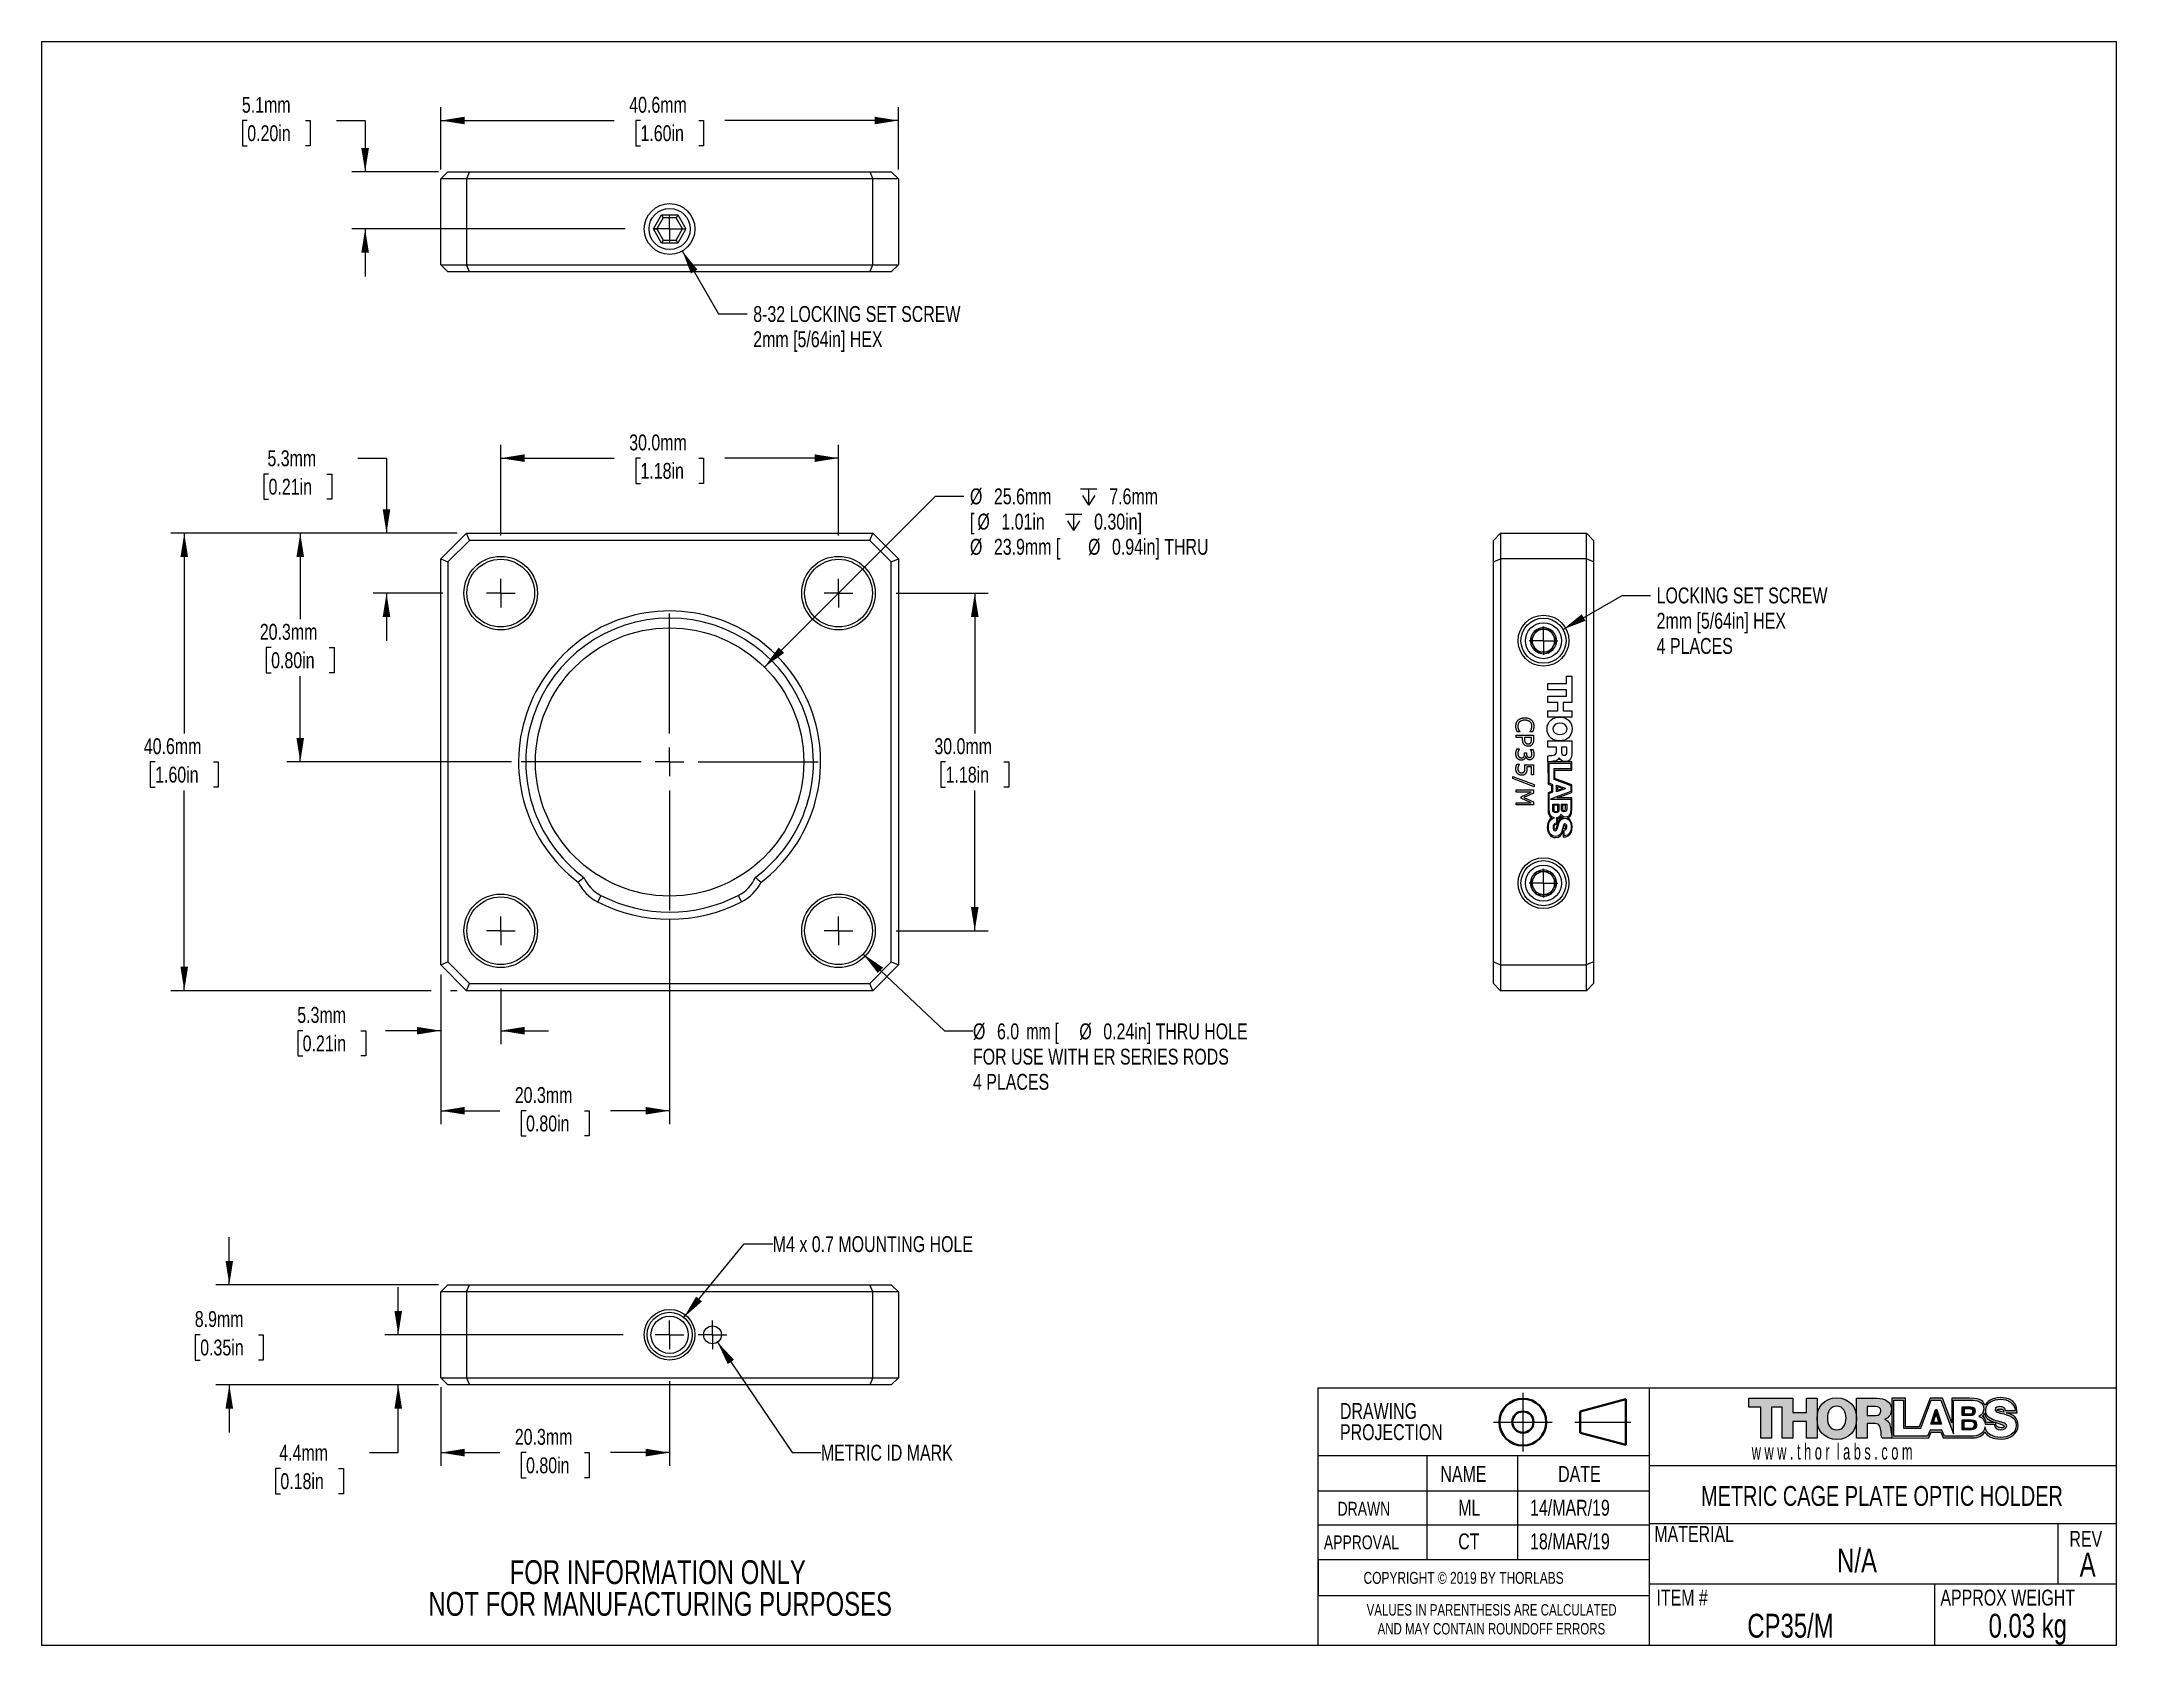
# Model space of a CAD drawing. Header units: millimetres. Extents: x 2 to 278, y 1 to 215.
import ezdxf

# ---------------------------------------------------------------- set-up
doc = ezdxf.new("R2010")
doc.units = ezdxf.units.MM
doc.header["$PDSIZE"] = -1
doc.linetypes.add('CENTERX2', pattern=[20.32, 12.7, -2.54, 2.54, -2.54])
doc.styles.add('SLDTEXTSTYLE0', font='TXT', dxfattribs={"width": 0.75})
doc.styles.add('SLDTEXTSTYLE1', font='TXT', dxfattribs={"width": 0.6})
doc.styles.add('SLDTEXTSTYLE2', font='TXT', dxfattribs={"width": 0.6875})
doc.dimstyles.new('SLDDIMSTYLE0', dxfattribs={"dimtxt": 2.116667, "dimasz": 3.175, "dimexe": 0, "dimexo": 0.0625, "dimgap": 0.529167, "dimtad": 0, "dimtih": 1, "dimtoh": 1, "dimdec": 1, "dimlfac": 0.666667, "dimrnd": 1e-09, "dimzin": 4, "dimdsep": 46, "dimtxsty": 'SLDTEXTSTYLE0', "dimsah": 1, "dimcen": 0.09, "dimadec": 0, "dimazin": 1, "dimtfac": 1, "dimtdec": 1, "dimtofl": 0, "dimtmove": 0, "dimatfit": 3, "dimfxl": 1, "dimfrac": 2, "dimtolj": 1, "dimtzin": 12, "dimarcsym": 0})
doc.dimstyles.new('SLDDIMSTYLE1', dxfattribs={"dimtxt": 2.116667, "dimasz": 3.175, "dimexe": 0, "dimexo": 0.0625, "dimgap": 0.529167, "dimtad": 0, "dimtih": 1, "dimtoh": 1, "dimdec": 1, "dimlfac": 0.666667, "dimrnd": 1e-09, "dimzin": 12, "dimdsep": 46, "dimtxsty": 'SLDTEXTSTYLE0', "dimsah": 1, "dimcen": 0.09, "dimadec": 0, "dimazin": 3, "dimtfac": 1, "dimtdec": 1, "dimtmove": 0, "dimatfit": 0, "dimfxl": 1, "dimfrac": 2, "dimtolj": 1, "dimtzin": 12, "dimarcsym": 0})
doc.dimstyles.new('SLDDIMSTYLE2', dxfattribs={"dimtxt": 2.116667, "dimasz": 3.175, "dimexe": 0, "dimexo": 0.0625, "dimgap": 0.529167, "dimtad": 0, "dimtih": 1, "dimtoh": 1, "dimdec": 1, "dimlfac": 0.666667, "dimrnd": 1e-09, "dimzin": 12, "dimdsep": 46, "dimtxsty": 'SLDTEXTSTYLE0', "dimsah": 1, "dimcen": 0.09, "dimadec": 0, "dimazin": 3, "dimtfac": 1, "dimtdec": 1, "dimtofl": 0, "dimtmove": 0, "dimatfit": 3, "dimfxl": 1, "dimfrac": 2, "dimtolj": 1, "dimtzin": 12, "dimarcsym": 0})
doc.dimstyles.new('SLDDIMSTYLE3', dxfattribs={"dimtxt": 2.116667, "dimasz": 3.175, "dimexe": 0, "dimexo": 0.0625, "dimgap": 0.529167, "dimtad": 0, "dimtih": 1, "dimtoh": 1, "dimdec": 1, "dimlfac": 0.666667, "dimrnd": 1e-09, "dimzin": 12, "dimdsep": 46, "dimtxsty": 'SLDTEXTSTYLE0', "dimsah": 1, "dimcen": 0, "dimadec": 0, "dimazin": 3, "dimtfac": 1, "dimtdec": 1, "dimtofl": 0, "dimtmove": 0, "dimatfit": 3, "dimfxl": 1, "dimfrac": 2, "dimtolj": 1, "dimtzin": 12, "dimarcsym": 0})
doc.dimstyles.new('SLDDIMSTYLE4', dxfattribs={"dimtxt": 2.116667, "dimasz": 3.175, "dimexe": 0, "dimexo": 0.0625, "dimgap": 0.529167, "dimtad": 0, "dimtih": 1, "dimtoh": 1, "dimdec": 1, "dimlfac": 0.666667, "dimrnd": 1e-09, "dimzin": 4, "dimdsep": 46, "dimtxsty": 'SLDTEXTSTYLE0', "dimsah": 1, "dimcen": 0, "dimadec": 0, "dimazin": 1, "dimtfac": 1, "dimtdec": 1, "dimtofl": 0, "dimtmove": 0, "dimatfit": 3, "dimfxl": 1, "dimfrac": 2, "dimtolj": 1, "dimtzin": 12, "dimarcsym": 0})
doc.dimstyles.new('SLDDIMSTYLE5', dxfattribs={"dimtxt": 2.116667, "dimasz": 3.175, "dimexe": 0, "dimexo": 0.0625, "dimgap": 0.529167, "dimtad": 0, "dimtih": 1, "dimtoh": 1, "dimdec": 1, "dimlfac": 0.666667, "dimrnd": 1e-09, "dimzin": 12, "dimdsep": 46, "dimtxsty": 'SLDTEXTSTYLE0', "dimsah": 1, "dimcen": 0, "dimadec": 0, "dimazin": 3, "dimtfac": 1, "dimtdec": 1, "dimtofl": 0, "dimtmove": 0, "dimatfit": 3, "dimfxl": 1, "dimfrac": 2, "dimtolj": 1, "dimtzin": 12, "dimarcsym": 0})

msp = doc.modelspace()

# ---------------------------------------------------------------- texts
at = {"color": 7, "linetype": 'Continuous', "lineweight": 0}
for s, insert, char_height, attachment_point, style in [('w w w . t h o r  l a b s . c o m', (229.4, 27.8), 2.1167, 1, 'SLDTEXTSTYLE1'), ('NAME', (187.93, 24.82), 2.117, 1, 'SLDTEXTSTYLE0'), ('DATE', (203.61, 24.82), 2.117, 1, 'SLDTEXTSTYLE0'), ('METRIC CAGE PLATE OPTIC HOLDER', (246.74, 22.16), 2.6458, 2, 'SLDTEXTSTYLE0'), ('DRAWN', (174.23, 20.05), 1.852, 1, 'SLDTEXTSTYLE0'), ('ML', (190.3, 20.32), 2.117, 1, 'SLDTEXTSTYLE0'), ('14/MAR/19', (199.87, 20.32), 2.117, 1, 'SLDTEXTSTYLE0'), ('MATERIAL', (216.42, 16.82), 2.117, 1, 'SLDTEXTSTYLE0'), ('APPROVAL', (172.4, 15.58), 1.852, 1, 'SLDTEXTSTYLE0'), ('CT', (190.3, 15.84), 2.117, 1, 'SLDTEXTSTYLE0'), ('18/MAR/19', (199.87, 15.84), 2.117, 1, 'SLDTEXTSTYLE0'), ('N/A', (243.43, 13.82), 3.175, 2, 'SLDTEXTSTYLE0'), ('REV', (271.72, 16.17), 2.117, 1, 'SLDTEXTSTYLE0'), ('A', (274.15, 13.26), 3.17, 2, 'SLDTEXTSTYLE0'), ('COPYRIGHT © 2019 BY THORLABS', (177.69, 10.71), 1.5875, 1, 'SLDTEXTSTYLE0'), ('ITEM #', (216.7, 8.35), 2.117, 1, 'SLDTEXTSTYLE0'), ('APPROX WEIGHT', (254.53, 8.35), 2.1167, 1, 'SLDTEXTSTYLE0'), ('CP35/M', (234.56, 5.13), 3.175, 2, 'SLDTEXTSTYLE0'), ('0.03 kg', (266.17, 5.13), 3.175, 2, 'SLDTEXTSTYLE0')]:
    msp.add_mtext(s, dxfattribs=dict(at, insert=insert, char_height=char_height, attachment_point=attachment_point, style=style))

# ---------------------------------------------------------------- blocks, each defined once
blk = doc.blocks.new('THORLABS LOGO1')
at = {"linetype": 'Continuous'}
blk.add_hatch(color=7, dxfattribs=at).paths.add_polyline_path([(53.6, 28.7), (48, 28.7), (48, 45.3), (42.2, 45.3), (42.2, 28.7), (36.6, 28.7), (36.6, 45.3), (30.2, 45.3), (30.2, 50), (53.6, 50), (53.6, 42.3), (60.9, 42.3), (60.9, 50), (66.5, 50), (66.5, 28.7), (60.9, 28.7), (60.9, 37.5), (53.6, 37.5)], flags=0)
h = blk.add_hatch(color=7, dxfattribs=at)
edge = h.paths.add_edge_path(flags=0)
edge.add_spline(control_points=[(77, 50.2), (83.8, 50.2), (87.6, 45.3), (87.6, 39.1), (87.6, 32.9), (83.8, 28), (77.1, 27.9)], knot_values=[0, 0, 0, 0, 1, 1, 1, 2, 2, 2, 2], weights=[1, 1, 1, 1, 1, 1, 1], degree=3, periodic=0)
edge.add_spline(control_points=[(77.1, 27.9), (70.3, 28), (66.5, 32.9), (66.5, 39.1), (66.5, 39.1), (66.5, 39.1), (66.5, 39.1)], knot_values=[2, 2, 2, 2, 3, 3, 3, 3.002118, 3.002118, 3.002118, 3.002118], weights=[1, 1, 1, 1, 1, 1, 1], degree=3, periodic=0)
edge.add_spline(control_points=[(66.5, 39.1), (66.5, 45.3), (70.3, 50.2), (77, 50.2)], knot_values=[3.002118, 3.002118, 3.002118, 3.002118, 4, 4, 4, 4], weights=[1, 1, 1, 1], degree=3, periodic=0)
edge = h.paths.add_edge_path(flags=0)
edge.add_spline(control_points=[(77, 45.7), (73.4, 45.7), (72, 42.6), (72, 39.4)], knot_values=[2, 2, 2, 2, 3, 3, 3, 3], weights=[1, 1, 1, 1], degree=3, periodic=0)
edge.add_spline(control_points=[(72, 39.4), (72, 36.2), (73.4, 33.1), (77, 33.1)], knot_values=[3, 3, 3, 3, 4, 4, 4, 4], weights=[1, 1, 1, 1], degree=3, periodic=0)
edge.add_spline(control_points=[(77, 33.1), (80.6, 33.1), (82, 36.2), (82, 39.4)], knot_values=[0, 0, 0, 0, 1, 1, 1, 1], weights=[1, 1, 1, 1], degree=3, periodic=0)
edge.add_spline(control_points=[(82, 39.4), (82, 42.6), (80.6, 45.7), (77, 45.7)], knot_values=[1, 1, 1, 1, 2, 2, 2, 2], weights=[1, 1, 1, 1], degree=3, periodic=0)
h = blk.add_hatch(color=7, dxfattribs=at)
edge = h.paths.add_edge_path(flags=0)
edge.add_line((106.4, 29.7), (106.4, 28.7))
edge.add_line((106.4, 28.7), (101.2, 28.7))
edge.add_spline(control_points=[(101.2, 28.7), (100.7, 29.4), (100.6, 31.5), (100.6, 32.1)], knot_values=[7, 7, 7, 7, 8, 8, 8, 8], weights=[1, 1, 1, 1], degree=3, periodic=0)
edge.add_spline(control_points=[(100.6, 32.1), (100.4, 34.3), (100.1, 36.5), (97.4, 36.5)], knot_values=[8, 8, 8, 8, 9, 9, 9, 9], weights=[1, 1, 1, 1], degree=3, periodic=0)
edge.add_line((97.4, 36.5), (93.2, 36.5))
edge.add_line((93.2, 36.5), (93.2, 28.7))
edge.add_line((93.2, 28.7), (87.6, 28.7))
edge.add_line((87.6, 28.7), (87.6, 50))
edge.add_line((87.6, 50), (98.6, 50))
edge.add_spline(control_points=[(98.6, 50), (102.3, 50), (106.1, 48.3), (106.1, 44)], knot_values=[1, 1, 1, 1, 2, 2, 2, 2], weights=[1, 1, 1, 1], degree=3, periodic=0)
edge.add_spline(control_points=[(106.1, 44), (106.1, 41.7), (104.9, 39.6), (102.7, 38.7)], knot_values=[2, 2, 2, 2, 3, 3, 3, 3], weights=[1, 1, 1, 1], degree=3, periodic=0)
edge.add_line((102.7, 38.7), (102.7, 38.6))
edge.add_spline(control_points=[(102.7, 38.6), (105, 38.1), (105.6, 35.5), (105.8, 33.5)], knot_values=[4, 4, 4, 4, 5, 5, 5, 5], weights=[1, 1, 1, 1], degree=3, periodic=0)
edge.add_spline(control_points=[(105.8, 33.5), (105.9, 32.9), (106, 31), (106.4, 29.7)], knot_values=[5, 5, 5, 5, 5.740443, 5.740443, 5.740443, 5.740443], weights=[1, 1, 1, 1], degree=3, periodic=0)
edge = h.paths.add_edge_path(flags=0)
edge.add_line((97.7, 45.6), (93.2, 45.6))
edge.add_line((93.2, 45.6), (93.2, 40.8))
edge.add_line((93.2, 40.8), (97.9, 40.8))
edge.add_spline(control_points=[(97.9, 40.8), (99.6, 40.8), (100.5, 41.7), (100.5, 43.3)], knot_values=[1, 1, 1, 1, 2, 2, 2, 2], weights=[1, 1, 1, 1], degree=3, periodic=0)
edge.add_spline(control_points=[(100.5, 43.3), (100.5, 44.9), (99.2, 45.6), (97.7, 45.6)], knot_values=[2, 2, 2, 2, 3, 3, 3, 3], weights=[1, 1, 1, 1], degree=3, periodic=0)
h = blk.add_hatch(color=7, dxfattribs=at)
edge = h.paths.add_edge_path(flags=0)
edge.add_spline(control_points=[(149.7, 28.8), (152.5, 28.8), (155.2, 30.2), (156, 32.1)], knot_values=[19, 19, 19, 19, 20, 20, 20, 20], weights=[1, 1, 1, 1], degree=3, periodic=0)
edge.add_spline(control_points=[(156, 32.1), (156.7, 30.2), (159.4, 28.2), (164.6, 28.2)], knot_values=[20, 20, 20, 20, 21, 21, 21, 21], weights=[1, 1, 1, 1], degree=3, periodic=0)
edge.add_spline(control_points=[(164.6, 28.2), (169.8, 28.2), (173.6, 31.3), (173.6, 35.4)], knot_values=[21, 21, 21, 21, 22, 22, 22, 22], weights=[1, 1, 1, 1], degree=3, periodic=0)
edge.add_spline(control_points=[(173.6, 35.4), (173.6, 39.7), (171.2, 41.2), (167.3, 42.2)], knot_values=[22, 22, 22, 22, 23, 23, 23, 23], weights=[1, 1, 1, 1], degree=3, periodic=0)
edge.add_spline(control_points=[(167.3, 42.2), (167.3, 42.2), (167.2, 42.2), (167.2, 42.2)], knot_values=[0, 0, 0, 0, 1, 1, 1, 1], weights=[1, 1, 1, 1], degree=3, periodic=0)
edge.add_line((167.2, 42.2), (173.1, 42.2))
edge.add_spline(control_points=[(173.1, 42.2), (173.1, 45.3), (172.5, 50.3), (164.2, 50.3)], knot_values=[2, 2, 2, 2, 3, 3, 3, 3], weights=[1, 1, 1, 1], degree=3, periodic=0)
edge.add_spline(control_points=[(164.2, 50.3), (159.4, 50.3), (157, 47.9), (156, 46.2)], knot_values=[3, 3, 3, 3, 4, 4, 4, 4], weights=[1, 1, 1, 1], degree=3, periodic=0)
edge.add_spline(control_points=[(156, 46.2), (155.1, 47.9), (154.6, 50), (147.7, 50)], knot_values=[4, 4, 4, 4, 5, 5, 5, 5], weights=[1, 1, 1, 1], degree=3, periodic=0)
edge.add_line((147.7, 50), (138.3, 50))
edge.add_line((138.3, 50), (138.3, 36.8))
edge.add_line((138.3, 36.8), (133.4, 50))
edge.add_line((133.4, 50), (126.8, 50))
edge.add_line((126.8, 50), (121, 34.8))
edge.add_line((121, 34.8), (113.7, 34.8))
edge.add_line((113.7, 34.8), (113.6, 50))
edge.add_line((113.6, 50), (106.4, 50))
edge.add_line((106.4, 50), (106.4, 28.7))
edge.add_line((106.4, 28.7), (126.1, 28.8))
edge.add_line((126.1, 28.8), (127.3, 31.9))
edge.add_line((127.3, 31.9), (132.5, 31.9))
edge.add_line((132.5, 31.9), (133.7, 28.8))
edge.add_line((133.7, 28.8), (149.7, 28.8))
edge = h.paths.add_edge_path(flags=0)
edge.add_spline(control_points=[(164.2, 44.2), (165.4, 44.2), (165.8, 44), (165.9, 43.3)], knot_values=[2, 2, 2, 2, 3, 3, 3, 3], weights=[1, 1, 1, 1], degree=3, periodic=0)
edge.add_spline(control_points=[(165.9, 43.3), (165.9, 43), (165.9, 42.8), (165.9, 42.5)], knot_values=[3, 3, 3, 3, 4, 4, 4, 4], weights=[1, 1, 1, 1], degree=3, periodic=0)
edge.add_spline(control_points=[(165.9, 42.5), (163.2, 43.1), (162.5, 43.3), (162.5, 43.8)], knot_values=[0, 0, 0, 0, 1, 1, 1, 1], weights=[1, 1, 1, 1], degree=3, periodic=0)
edge.add_spline(control_points=[(162.5, 43.8), (162.5, 44.1), (163.7, 44.3), (164.2, 44.2)], knot_values=[1, 1, 1, 1, 2, 2, 2, 2], weights=[1, 1, 1, 1], degree=3, periodic=0)
edge = h.paths.add_edge_path(flags=0)
edge.add_spline(control_points=[(166.3, 35.1), (166.1, 34.2), (165.4, 33.9), (163.6, 34.4)], knot_values=[4, 4, 4, 4, 5, 5, 5, 5], weights=[1, 1, 1, 1], degree=3, periodic=0)
edge.add_spline(control_points=[(163.6, 34.4), (161.7, 34.9), (161.7, 35.9), (161.7, 37.1)], knot_values=[5, 5, 5, 5, 6, 6, 6, 6], weights=[1, 1, 1, 1], degree=3, periodic=0)
edge.add_spline(control_points=[(161.7, 37.1), (164.1, 36.4), (166.4, 35.6), (166.3, 35.1)], knot_values=[3, 3, 3, 3, 4, 4, 4, 4], weights=[1, 1, 1, 1], degree=3, periodic=0)
edge = h.paths.add_edge_path(flags=0)
edge.add_spline(control_points=[(148.3, 49), (151.6, 49), (155.3, 48.2), (155.3, 44.2)], knot_values=[16, 16, 16, 16, 17, 17, 17, 17], weights=[1, 1, 1, 1], degree=3, periodic=0)
edge.add_spline(control_points=[(155.3, 44.2), (155.3, 42.4), (154.3, 41.1), (152.8, 40.3)], knot_values=[17, 17, 17, 17, 18, 18, 18, 18], weights=[1, 1, 1, 1], degree=3, periodic=0)
edge.add_spline(control_points=[(152.8, 40.3), (154.7, 39.7), (155.9, 38.2), (156.1, 36.2)], knot_values=[18, 18, 18, 18, 19, 19, 19, 19], weights=[1, 1, 1, 1], degree=3, periodic=0)
edge.add_line((156.1, 36.2), (160.9, 36.2))
edge.add_spline(control_points=[(160.9, 36.2), (161, 34), (162.4, 33.2), (164.5, 33.2)], knot_values=[20, 20, 20, 20, 21, 21, 21, 21], weights=[1, 1, 1, 1], degree=3, periodic=0)
edge.add_spline(control_points=[(164.5, 33.2), (166, 33.2), (167.6, 33.8), (167.6, 35.2)], knot_values=[21, 21, 21, 21, 22, 22, 22, 22], weights=[1, 1, 1, 1], degree=3, periodic=0)
edge.add_spline(control_points=[(167.6, 35.2), (167.6, 36.9), (164.8, 37.2), (162, 38)], knot_values=[22, 22, 22, 22, 23, 23, 23, 23], weights=[1, 1, 1, 1], degree=3, periodic=0)
edge.add_spline(control_points=[(162, 38), (159.3, 38.8), (156.4, 40), (156.4, 43.6)], knot_values=[23, 23, 23, 23, 24, 24, 24, 24], weights=[1, 1, 1, 1], degree=3, periodic=0)
edge.add_spline(control_points=[(156.4, 43.6), (156.4, 47.8), (160.6, 49.4), (164.3, 49.4)], knot_values=[24, 24, 24, 24, 25, 25, 25, 25], weights=[1, 1, 1, 1], degree=3, periodic=0)
edge.add_spline(control_points=[(164.3, 49.4), (168.1, 49.4), (172, 47.5), (172, 43.2)], knot_values=[25, 25, 25, 25, 26, 26, 26, 26], weights=[1, 1, 1, 1], degree=3, periodic=0)
edge.add_line((172, 43.2), (167, 43.2))
edge.add_spline(control_points=[(167, 43.2), (167, 45), (165.4, 45.5), (163.9, 45.5)], knot_values=[27, 27, 27, 27, 28, 28, 28, 28], weights=[1, 1, 1, 1], degree=3, periodic=0)
edge.add_spline(control_points=[(163.9, 45.5), (162.8, 45.5), (161.4, 45.1), (161.4, 43.9)], knot_values=[28, 28, 28, 28, 29, 29, 29, 29], weights=[1, 1, 1, 1], degree=3, periodic=0)
edge.add_spline(control_points=[(161.4, 43.9), (161.4, 42.4), (164.2, 42.1), (167, 41.3)], knot_values=[29, 29, 29, 29, 30, 30, 30, 30], weights=[1, 1, 1, 1], degree=3, periodic=0)
edge.add_spline(control_points=[(167, 41.3), (169.8, 40.6), (172.6, 39.3), (172.6, 35.8)], knot_values=[30, 30, 30, 30, 31, 31, 31, 31], weights=[1, 1, 1, 1], degree=3, periodic=0)
edge.add_spline(control_points=[(172.6, 35.8), (172.6, 30.9), (168.5, 29.1), (164.2, 29.1)], knot_values=[31, 31, 31, 31, 32, 32, 32, 32], weights=[1, 1, 1, 1], degree=3, periodic=0)
edge.add_spline(control_points=[(164.2, 29.1), (160.3, 29.1), (156.8, 30.9), (156, 34.7)], knot_values=[0, 0, 0, 0, 1, 1, 1, 1], weights=[1, 1, 1, 1], degree=3, periodic=0)
edge.add_spline(control_points=[(156, 34.7), (155.5, 31), (152.3, 29.7), (148.6, 29.7)], knot_values=[1, 1, 1, 1, 2, 2, 2, 2], weights=[1, 1, 1, 1], degree=3, periodic=0)
edge.add_line((148.6, 29.7), (134.5, 29.7))
edge.add_line((134.5, 29.7), (133, 33))
edge.add_line((133, 33), (126.8, 33))
edge.add_line((126.8, 33), (125.3, 29.7))
edge.add_line((125.3, 29.7), (107.5, 29.7))
edge.add_line((107.5, 29.7), (107.5, 49))
edge.add_line((107.5, 49), (112.5, 49))
edge.add_line((112.5, 49), (112.5, 34.1))
edge.add_line((112.5, 34.1), (121.8, 34.1))
edge.add_line((121.8, 34.1), (127.4, 49))
edge.add_line((127.4, 49), (132.5, 49))
edge.add_line((132.5, 49), (139.3, 31))
edge.add_line((139.3, 31), (139.3, 49))
edge.add_line((139.3, 49), (148.3, 49))
edge = h.paths.add_edge_path(flags=0)
edge.add_spline(control_points=[(156.7, 37.1), (156.7, 38.6), (155.5, 39.8), (154.7, 40.4)], knot_values=[8, 8, 8, 8, 9, 9, 9, 9], weights=[1, 1, 1, 1], degree=3, periodic=0)
edge.add_spline(control_points=[(154.7, 40.4), (155.1, 40.8), (155.6, 41.3), (155.8, 42.1)], knot_values=[9, 9, 9, 9, 10, 10, 10, 10], weights=[1, 1, 1, 1], degree=3, periodic=0)
edge.add_spline(control_points=[(155.8, 42.1), (155.8, 39.8), (158, 38.1), (160.6, 37.4)], knot_values=[10, 10, 10, 10, 11, 11, 11, 11], weights=[1, 1, 1, 1], degree=3, periodic=0)
edge.add_spline(control_points=[(160.6, 37.4), (160.9, 37.3), (161.3, 37.2), (161.6, 37.1)], knot_values=[0, 0, 0, 0, 1, 1, 1, 1], weights=[1, 1, 1, 1], degree=3, periodic=0)
edge.add_line((161.6, 37.1), (156.7, 37.1))
h = blk.add_hatch(color=7, dxfattribs=at)
edge = h.paths.add_edge_path(flags=0)
edge.add_spline(control_points=[(150.7, 43), (150.7, 41.3), (149.4, 40.7), (148.4, 40.7)], knot_values=[2, 2, 2, 2, 3, 3, 3, 3], weights=[1, 1, 1, 1], degree=3, periodic=0)
edge.add_line((148.4, 40.7), (143.9, 40.7))
edge.add_line((143.9, 40.7), (143.9, 45.4))
edge.add_line((143.9, 45.4), (148.4, 45.4))
edge.add_spline(control_points=[(148.4, 45.4), (149.6, 45.4), (150.7, 44.8), (150.7, 43)], knot_values=[1, 1, 1, 1, 2, 2, 2, 2], weights=[1, 1, 1, 1], degree=3, periodic=0)
edge = h.paths.add_edge_path(flags=0)
edge.add_line((144.9, 44.3), (144.9, 41.6))
edge.add_line((144.9, 41.6), (148, 41.6))
edge.add_spline(control_points=[(148, 41.6), (148.7, 41.6), (149.6, 42), (149.6, 43)], knot_values=[2, 2, 2, 2, 3, 3, 3, 3], weights=[1, 1, 1, 1], degree=3, periodic=0)
edge.add_spline(control_points=[(149.6, 43), (149.6, 44), (148.8, 44.3), (148, 44.3)], knot_values=[3, 3, 3, 3, 4, 4, 4, 4], weights=[1, 1, 1, 1], degree=3, periodic=0)
edge.add_line((148, 44.3), (144.9, 44.3))
h = blk.add_hatch(color=7, dxfattribs=at)
h.paths.add_polyline_path([(130.4, 43.9), (132.8, 36.2), (127.1, 36.2), (129.6, 43.9)], flags=0)
h.paths.add_polyline_path([(128.4, 37.2), (131.4, 37.2), (129.9, 41.9)], flags=0)
h = blk.add_hatch(color=7, dxfattribs=at)
edge = h.paths.add_edge_path(flags=0)
edge.add_spline(control_points=[(151.5, 35.7), (151.5, 33.7), (150, 33.1), (148.9, 33.1)], knot_values=[2, 2, 2, 2, 3, 3, 3, 3], weights=[1, 1, 1, 1], degree=3, periodic=0)
edge.add_line((148.9, 33.1), (143.9, 33.1))
edge.add_line((143.9, 33.1), (143.9, 38.5))
edge.add_line((143.9, 38.5), (148.9, 38.5))
edge.add_spline(control_points=[(148.9, 38.5), (150.2, 38.5), (151.5, 37.8), (151.5, 35.7)], knot_values=[1, 1, 1, 1, 2, 2, 2, 2], weights=[1, 1, 1, 1], degree=3, periodic=0)
edge = h.paths.add_edge_path(flags=0)
edge.add_line((144.8, 34), (148.6, 34))
edge.add_spline(control_points=[(148.6, 34), (149.4, 34), (150.5, 34.4), (150.5, 35.7)], knot_values=[2, 2, 2, 2, 3, 3, 3, 3], weights=[1, 1, 1, 1], degree=3, periodic=0)
edge.add_spline(control_points=[(150.5, 35.7), (150.5, 37), (149.6, 37.5), (148.6, 37.5)], knot_values=[3, 3, 3, 3, 4, 4, 4, 4], weights=[1, 1, 1, 1], degree=3, periodic=0)
edge.add_line((148.6, 37.5), (144.8, 37.5))
edge.add_line((144.8, 37.5), (144.8, 34))
at = {"color": 7, "linetype": 'Continuous', "lineweight": 18}
for p, q in [((30.2, 45.3), (30.2, 50)), ((30.2, 50), (53.6, 50)), ((36.6, 45.3), (30.2, 45.3)), ((36.6, 28.7), (36.6, 45.3)), ((48, 45.3), (42.2, 45.3)), ((42.2, 45.3), (42.2, 28.7)), ((48, 28.7), (48, 45.3)), ((53.6, 50), (53.6, 42.3)), ((60.9, 42.3), (60.9, 50)), ((60.9, 50), (66.5, 50)), ((66.5, 50), (66.5, 28.7)), ((87.6, 50), (98.6, 50)), ((87.6, 28.7), (87.6, 50)), ((97.7, 45.6), (93.2, 45.6)), ((93.2, 45.6), (93.2, 40.8)), ((113.6, 50), (106.4, 50)), ((106.4, 50), (106.4, 28.7)), ((107.5, 29.7), (107.5, 49)), ((107.5, 49), (112.5, 49)), ((112.5, 49), (112.5, 34.1)), ((113.7, 34.8), (113.6, 50)), ((126.8, 50), (121, 34.8)), ((121.8, 34.1), (127.4, 49)), ((133.4, 50), (126.8, 50)), ((127.4, 49), (132.5, 49)), ((132.5, 49), (139.3, 31)), ((138.3, 36.8), (133.4, 50)), ((147.7, 50), (138.3, 50)), ((138.3, 50), (138.3, 36.8)), ((139.3, 31), (139.3, 49)), ((139.3, 49), (148.3, 49)), ((143.9, 45.4), (148.4, 45.4)), ((143.9, 40.7), (143.9, 45.4)), ((144.9, 44.3), (144.9, 41.6)), ((148, 44.3), (144.9, 44.3)), ((53.6, 42.3), (60.9, 42.3)), ((60.9, 37.5), (53.6, 37.5)), ((53.6, 37.5), (53.6, 28.7)), ((60.9, 28.7), (60.9, 37.5)), ((93.2, 40.8), (97.9, 40.8)), ((97.4, 36.5), (93.2, 36.5)), ((93.2, 36.5), (93.2, 28.7)), ((102.7, 38.7), (102.7, 38.6)), ((112.5, 34.1), (121.8, 34.1)), ((121, 34.8), (113.7, 34.8)), ((127.1, 36.2), (129.6, 43.9)), ((132.8, 36.2), (127.1, 36.2)), ((129.9, 41.9), (128.4, 37.2)), ((128.4, 37.2), (131.4, 37.2)), ((129.6, 43.9), (130.4, 43.9)), ((131.4, 37.2), (129.9, 41.9)), ((130.4, 43.9), (132.8, 36.2)), ((148.4, 40.7), (143.9, 40.7)), ((143.9, 38.5), (148.9, 38.5)), ((143.9, 33.1), (143.9, 38.5)), ((144.8, 37.5), (144.8, 34)), ((148.6, 37.5), (144.8, 37.5)), ((144.8, 34), (148.6, 34)), ((144.9, 41.6), (148, 41.6)), ((156.1, 36.2), (160.9, 36.2)), ((161.6, 37.1), (156.7, 37.1)), ((172, 43.2), (167, 43.2)), ((167.2, 42.2), (173.1, 42.2)), ((42.2, 28.7), (36.6, 28.7)), ((53.6, 28.7), (48, 28.7)), ((66.5, 28.7), (60.9, 28.7)), ((93.2, 28.7), (87.6, 28.7)), ((106.4, 28.7), (101.2, 28.7)), ((106.4, 29.7), (106.4, 28.7)), ((106.4, 28.7), (126.1, 28.8)), ((125.3, 29.7), (107.5, 29.7)), ((126.8, 33), (125.3, 29.7)), ((126.1, 28.8), (127.3, 31.9)), ((133, 33), (126.8, 33)), ((127.3, 31.9), (132.5, 31.9)), ((132.5, 31.9), (133.7, 28.8)), ((134.5, 29.7), (133, 33)), ((133.7, 28.8), (149.7, 28.8)), ((148.6, 29.7), (134.5, 29.7)), ((148.9, 33.1), (143.9, 33.1))]:
    blk.add_line(p, q, dxfattribs=at)
at = {"color": 8, "linetype": 'Continuous', "lineweight": 0}
for points in [[(66.5, 39.1), (66.5, 45.3), (70.3, 50.2), (77, 50.2)], [(77, 45.7), (73.4, 45.7), (72, 42.6), (72, 39.4)], [(82, 39.4), (82, 42.6), (80.6, 45.7), (77, 45.7)], [(100.5, 43.3), (100.5, 44.9), (99.2, 45.6), (97.7, 45.6)], [(98.6, 50), (102.3, 50), (106.1, 48.3), (106.1, 44)], [(156, 46.2), (155.1, 47.9), (154.6, 50), (147.7, 50)], [(149.6, 43), (149.6, 44), (148.8, 44.3), (148, 44.3)], [(148.3, 49), (151.6, 49), (155.3, 48.2), (155.3, 44.2)], [(148.4, 45.4), (149.6, 45.4), (150.7, 44.8), (150.7, 43)], [(164.2, 50.3), (159.4, 50.3), (157, 47.9), (156, 46.2)], [(156.4, 43.6), (156.4, 47.8), (160.6, 49.4), (164.3, 49.4)], [(163.9, 45.5), (162.8, 45.5), (161.4, 45.1), (161.4, 43.9)], [(162.5, 43.8), (162.5, 44.1), (163.7, 44.3), (164.2, 44.2)], [(167, 43.2), (167, 45), (165.4, 45.5), (163.9, 45.5)], [(173.1, 42.2), (173.1, 45.3), (172.5, 50.3), (164.2, 50.3)], [(164.2, 44.2), (165.4, 44.2), (165.8, 44), (165.9, 43.3)], [(164.3, 49.4), (168.1, 49.4), (172, 47.5), (172, 43.2)], [(72, 39.4), (72, 36.2), (73.4, 33.1), (77, 33.1)], [(77, 33.1), (80.6, 33.1), (82, 36.2), (82, 39.4)], [(100.6, 32.1), (100.4, 34.3), (100.1, 36.5), (97.4, 36.5)], [(97.9, 40.8), (99.6, 40.8), (100.5, 41.7), (100.5, 43.3)], [(106.1, 44), (106.1, 41.7), (104.9, 39.6), (102.7, 38.7)], [(102.7, 38.6), (105, 38.1), (105.6, 35.5), (105.8, 33.5)], [(105.8, 33.5), (105.9, 32.9), (106, 31), (106.4, 29.7)], [(148, 41.6), (148.7, 41.6), (149.6, 42), (149.6, 43)], [(150.7, 43), (150.7, 41.3), (149.4, 40.7), (148.4, 40.7)], [(150.5, 35.7), (150.5, 37), (149.6, 37.5), (148.6, 37.5)], [(148.6, 34), (149.4, 34), (150.5, 34.4), (150.5, 35.7)], [(156, 34.7), (155.5, 31), (152.3, 29.7), (148.6, 29.7)], [(148.9, 38.5), (150.2, 38.5), (151.5, 37.8), (151.5, 35.7)], [(151.5, 35.7), (151.5, 33.7), (150, 33.1), (148.9, 33.1)], [(155.3, 44.2), (155.3, 42.4), (154.3, 41.1), (152.8, 40.3)], [(152.8, 40.3), (154.7, 39.7), (155.9, 38.2), (156.1, 36.2)], [(154.7, 40.4), (155.1, 40.8), (155.6, 41.3), (155.8, 42.1)], [(156.7, 37.1), (156.7, 38.6), (155.5, 39.8), (154.7, 40.4)], [(155.8, 42.1), (155.8, 39.8), (158, 38.1), (160.6, 37.4)], [(164.2, 29.1), (160.3, 29.1), (156.8, 30.9), (156, 34.7)], [(162, 38), (159.3, 38.8), (156.4, 40), (156.4, 43.6)], [(160.6, 37.4), (160.9, 37.3), (161.3, 37.2), (161.6, 37.1)], [(160.9, 36.2), (161, 34), (162.4, 33.2), (164.5, 33.2)], [(161.4, 43.9), (161.4, 42.4), (164.2, 42.1), (167, 41.3)], [(161.7, 37.1), (164.1, 36.4), (166.4, 35.6), (166.3, 35.1)], [(163.6, 34.4), (161.7, 34.9), (161.7, 35.9), (161.7, 37.1)], [(167.6, 35.2), (167.6, 36.9), (164.8, 37.2), (162, 38)], [(165.9, 42.5), (163.2, 43.1), (162.5, 43.3), (162.5, 43.8)], [(166.3, 35.1), (166.1, 34.2), (165.4, 33.9), (163.6, 34.4)], [(172.6, 35.8), (172.6, 30.9), (168.5, 29.1), (164.2, 29.1)], [(164.5, 33.2), (166, 33.2), (167.6, 33.8), (167.6, 35.2)], [(164.6, 28.2), (169.8, 28.2), (173.6, 31.3), (173.6, 35.4)], [(165.9, 43.3), (165.9, 43), (165.9, 42.8), (165.9, 42.5)], [(167, 41.3), (169.8, 40.6), (172.6, 39.3), (172.6, 35.8)], [(167.3, 42.2), (167.3, 42.2), (167.2, 42.2), (167.2, 42.2)], [(173.6, 35.4), (173.6, 39.7), (171.2, 41.2), (167.3, 42.2)], [(101.2, 28.7), (100.7, 29.4), (100.6, 31.5), (100.6, 32.1)], [(149.7, 28.8), (152.5, 28.8), (155.2, 30.2), (156, 32.1)], [(156, 32.1), (156.7, 30.2), (159.4, 28.2), (164.6, 28.2)]]:
    blk.add_open_spline(points, degree=3, dxfattribs=at)
for points, knots in [([(77, 50.2), (83.8, 50.2), (87.6, 45.3), (87.6, 39.1), (87.6, 32.9), (83.8, 28), (77.1, 27.9)], [0, 0, 0, 0, 1, 1, 1, 2, 2, 2, 2]), ([(77.1, 27.9), (70.3, 28), (66.5, 32.9), (66.5, 39.1), (66.5, 39.1), (66.5, 39.1), (66.5, 39.1)], [2, 2, 2, 2, 3, 3, 3, 3.002118, 3.002118, 3.002118, 3.002118])]:
    blk.add_open_spline(points, degree=3, knots=knots, dxfattribs=at)
blk = doc.blocks.new('Third Angle Projection Block')
at = {"color": 7, "linetype": 'CENTERX2', "lineweight": 18}
for p, q in [((101.48, 23.81), (101.48, 14.07)), ((96.6, 18.94), (106.35, 18.94)), ((110.14, 18.94), (119.45, 18.94))]:
    blk.add_line(p, q, dxfattribs=at)
at = {"color": 7, "linetype": 'Continuous', "lineweight": 35}
for p, q in [((118.62, 22.75), (111, 20.71)), ((118.62, 15.13), (118.62, 22.75)), ((111, 20.71), (111, 17.17)), ((111, 17.17), (118.62, 15.13))]:
    blk.add_line(p, q, dxfattribs=at)
for radius in [3.9, 1.77]:
    blk.add_circle((101.48, 18.94), radius, dxfattribs=at)
at = {"color": 7, "linetype": 'Continuous', "lineweight": 0}
blk.add_point((101.48, 18.94), dxfattribs=at)
blk = doc.blocks.new('SW_NOTE_0')
at = {"color": 0, "linetype": 'Continuous', "lineweight": 0, "char_height": 1.524, "attachment_point": 2, "style": 'SLDTEXTSTYLE0'}
for s, insert in [('VALUES IN PARENTHESIS ARE CALCULATED', (19.91, 1.96)), ('AND MAY CONTAIN ROUNDOFF ERRORS', (19.88, -0.56))]:
    blk.add_mtext(s, dxfattribs=dict(at, insert=insert))
blk = doc.blocks.new('SW_NOTE_1')
at = {"color": 0, "linetype": 'Continuous', "lineweight": 0, "char_height": 2.117, "attachment_point": 1, "style": 'SLDTEXTSTYLE0'}
for s, insert in [('DRAWING', (0, 2.73)), ('PROJECTION', (0, -0.09))]:
    blk.add_mtext(s, dxfattribs=dict(at, insert=insert))
blk = doc.blocks.new('SW_NOTE_2')
at = {"color": 0, "linetype": 'Continuous', "lineweight": 0, "char_height": 3.175, "attachment_point": 2, "style": 'SLDTEXTSTYLE0'}
for s, insert in [('FOR INFORMATION ONLY', (25.05, 4.09)), ('NOT FOR MANUFACTURING PURPOSES', (25.38, -0.14))]:
    blk.add_mtext(s, dxfattribs=dict(at, insert=insert))
blk = doc.blocks.new('_D')
at = {"color": 8, "linetype": 'Continuous', "lineweight": 18}
for p, q in [((62.75, 148.83), (62.75, 160.9)), ((107.75, 148.83), (107.75, 160.9)), ((62.75, 159.12), (77.88, 159.12)), ((81.37, 159.12), (80.73, 159.12)), ((80.73, 159.12), (80.73, 155.76)), ((89.13, 159.12), (89.77, 159.12)), ((89.77, 159.12), (89.77, 155.76)), ((107.75, 159.12), (92.62, 159.12)), ((80.73, 155.76), (81.37, 155.76)), ((89.77, 155.76), (89.13, 155.76))]:
    blk.add_line(p, q, dxfattribs=at)
for points in [[(62.75, 159.12), (65.92, 158.62), (65.92, 159.63)], [(107.75, 159.12), (104.57, 159.63), (104.57, 158.62)]]:
    blk.add_solid(points, dxfattribs=at)
at = {"color": 8, "linetype": 'Continuous', "lineweight": 18, "char_height": 2.117, "attachment_point": 1, "style": 'SLDTEXTSTYLE0'}
for s, insert in [('30.0mm', (79.87, 162.28)), ('1.18in', (81.37, 158.49))]:
    blk.add_mtext(s, dxfattribs=dict(at, insert=insert))
blk = doc.blocks.new('_D_1')
at = {"color": 8, "linetype": 'Continuous', "lineweight": 18}
for p, q in [((43.73, 159.12), (47.54, 159.12)), ((47.54, 159.12), (47.54, 149.12)), ((31.83, 157.01), (31.19, 157.01)), ((31.19, 157.01), (31.19, 153.65)), ((39.59, 157.01), (40.24, 157.01)), ((40.24, 157.01), (40.24, 153.65)), ((31.19, 153.65), (31.83, 153.65)), ((40.24, 153.65), (39.59, 153.65)), ((56.93, 149.12), (45.76, 149.12)), ((55.06, 141.14), (45.76, 141.14)), ((47.54, 141.14), (47.54, 134.79))]:
    blk.add_line(p, q, dxfattribs=at)
for points in [[(47.54, 149.12), (48.04, 152.3), (47.03, 152.3)], [(47.54, 141.14), (47.03, 137.97), (48.04, 137.97)]]:
    blk.add_solid(points, dxfattribs=at)
at = {"color": 8, "linetype": 'Continuous', "lineweight": 18, "char_height": 2.117, "attachment_point": 1, "style": 'SLDTEXTSTYLE0'}
for s, insert in [('5.3mm', (31.68, 160.17)), ('0.21in', (31.83, 156.38))]:
    blk.add_mtext(s, dxfattribs=dict(at, insert=insert))
blk = doc.blocks.new('_D_2')
at = {"color": 8, "linetype": 'Continuous', "lineweight": 18}
for p, q in [((56.93, 149.12), (34.27, 149.12)), ((36.05, 149.12), (36.05, 137.68)), ((32.17, 133.88), (31.52, 133.88)), ((31.52, 133.88), (31.52, 130.52)), ((39.92, 133.88), (40.57, 133.88)), ((40.57, 133.88), (40.57, 130.52)), ((31.52, 130.52), (32.17, 130.52)), ((36.05, 118.64), (36.05, 130.09)), ((40.57, 130.52), (39.92, 130.52)), ((64.2, 118.64), (34.27, 118.64))]:
    blk.add_line(p, q, dxfattribs=at)
for points in [[(36.05, 149.12), (35.54, 145.95), (36.55, 145.95)], [(36.05, 118.64), (36.55, 121.82), (35.54, 121.82)]]:
    blk.add_solid(points, dxfattribs=at)
at = {"color": 8, "linetype": 'Continuous', "lineweight": 18, "char_height": 2.117, "attachment_point": 1, "style": 'SLDTEXTSTYLE0'}
for s, insert in [('20.3mm', (30.66, 137.04)), ('0.80in', (32.17, 133.25))]:
    blk.add_mtext(s, dxfattribs=dict(at, insert=insert))
blk = doc.blocks.new('SW_SYMBOL_HOLE_DEPTH')
at = {"color": 0, "linetype": 'Continuous', "lineweight": 18}
for p, q in [((0, 875), (800, 875)), ((100, 555), (400, 75)), ((400, 875), (400, 75)), ((700, 555), (400, 75))]:
    blk.add_line(p, q, dxfattribs=at)
blk = doc.blocks.new('_D_3')
at = {"color": 8, "linetype": 'Continuous', "lineweight": 18}
for p, q in [((97.88, 131.28), (120.65, 154.05)), ((120.65, 154.05), (124.46, 154.05))]:
    blk.add_line(p, q, dxfattribs=at)
blk.add_solid([(97.88, 131.28), (100.49, 133.16), (99.77, 133.88)], dxfattribs=at)
at = {"color": 8, "linetype": 'Continuous', "lineweight": 18, "xscale": 0.0027037109, "yscale": 0.0027037109, "zscale": 0.0027037109}
for p in [(139.99, 152.66), (137.98, 149.29)]:
    blk.add_blockref('SW_SYMBOL_HOLE_DEPTH', p, dxfattribs=at)
at = {"color": 8, "linetype": 'Continuous', "lineweight": 18, "attachment_point": 1, "style": 'SLDTEXTSTYLE0'}
for s, insert, char_height in [('%%c', (125.26, 155.09), 2.117), ('25.6mm', (128.45, 155.09), 2.117), ('7.6mm', (143.82, 155.09), 2.117), ('[', (125.26, 151.73), 2.12), ('%%c', (126.25, 151.73), 2.117), ('1.01in', (129.44, 151.73), 2.117), ('0.30in]', (141.8, 151.73), 2.117), ('%%c', (125.26, 148.37), 2.117), ('23.9mm [', (128.45, 148.37), 2.117), ('%%c', (140.99, 148.37), 2.117), ('0.94in] THRU', (144.18, 148.37), 2.1167)]:
    blk.add_mtext(s, dxfattribs=dict(at, insert=insert, char_height=char_height))
blk = doc.blocks.new('_D_4')
at = {"color": 8, "linetype": 'Continuous', "lineweight": 18}
for p, q in [((115.44, 141.14), (127.68, 141.14)), ((125.9, 141.14), (125.9, 122.44)), ((122.02, 118.64), (121.38, 118.64)), ((121.38, 118.64), (121.38, 115.28)), ((129.78, 118.64), (130.42, 118.64)), ((130.42, 118.64), (130.42, 115.28)), ((121.38, 115.28), (122.02, 115.28)), ((125.9, 96.14), (125.9, 114.85)), ((130.42, 115.28), (129.78, 115.28)), ((115.44, 96.14), (127.68, 96.14))]:
    blk.add_line(p, q, dxfattribs=at)
for points in [[(125.9, 141.14), (125.39, 137.97), (126.41, 137.97)], [(125.9, 96.14), (126.41, 99.32), (125.39, 99.32)]]:
    blk.add_solid(points, dxfattribs=at)
at = {"color": 8, "linetype": 'Continuous', "lineweight": 18, "char_height": 2.117, "attachment_point": 1, "style": 'SLDTEXTSTYLE0'}
for s, insert in [('30.0mm', (120.52, 121.8)), ('1.18in', (122.02, 118.01))]:
    blk.add_mtext(s, dxfattribs=dict(at, insert=insert))
blk = doc.blocks.new('_D_5')
at = {"color": 8, "linetype": 'Continuous', "lineweight": 18}
for p, q in [((111.03, 93.04), (121.85, 82.83)), ((121.85, 82.83), (125.66, 82.83))]:
    blk.add_line(p, q, dxfattribs=at)
blk.add_solid([(111.03, 93.04), (112.99, 90.5), (113.69, 91.23)], dxfattribs=at)
at = {"color": 8, "linetype": 'Continuous', "lineweight": 18, "attachment_point": 1}
for s, insert, char_height, style in [('%%c', (125.66, 83.8), 2.117, 'SLDTEXTSTYLE0'), ('6.0', (128.86, 83.8), 2.117, 'SLDTEXTSTYLE0'), ('mm [', (132.77, 83.8), 2.117, 'SLDTEXTSTYLE2'), ('%%c', (139.83, 83.8), 2.117, 'SLDTEXTSTYLE0'), ('0.24in] THRU HOLE', (143.02, 83.8), 2.1167, 'SLDTEXTSTYLE0'), ('FOR USE WITH ER SERIES RODS', (125.66, 80.43), 2.1167, 'SLDTEXTSTYLE0'), ('4 PLACES', (125.66, 77.07), 2.117, 'SLDTEXTSTYLE0')]:
    blk.add_mtext(s, dxfattribs=dict(at, insert=insert, char_height=char_height, style=style))
blk = doc.blocks.new('_D_6')
at = {"color": 8, "linetype": 'Continuous', "lineweight": 18}
for p, q in [((85.25, 97.6), (85.25, 70.39)), ((54.77, 90.32), (54.77, 70.39)), ((54.77, 72.16), (62.64, 72.16)), ((66.13, 72.16), (65.49, 72.16)), ((65.49, 72.16), (65.49, 68.8)), ((73.89, 72.16), (74.53, 72.16)), ((74.53, 72.16), (74.53, 68.8)), ((85.25, 72.16), (77.38, 72.16)), ((65.49, 68.8), (66.13, 68.8)), ((74.53, 68.8), (73.89, 68.8))]:
    blk.add_line(p, q, dxfattribs=at)
for points in [[(54.77, 72.16), (57.94, 71.66), (57.94, 72.67)], [(85.25, 72.16), (82.07, 72.67), (82.07, 71.66)]]:
    blk.add_solid(points, dxfattribs=at)
at = {"color": 8, "linetype": 'Continuous', "lineweight": 18, "char_height": 2.117, "attachment_point": 1, "style": 'SLDTEXTSTYLE0'}
for s, insert in [('20.3mm', (64.63, 75.32)), ('0.80in', (66.13, 71.53))]:
    blk.add_mtext(s, dxfattribs=dict(at, insert=insert))
blk = doc.blocks.new('_D_7')
at = {"color": 8, "linetype": 'Continuous', "lineweight": 18}
for p, q in [((54.77, 90.32), (54.77, 81.05)), ((62.75, 88.45), (62.75, 81.05)), ((36.37, 82.83), (35.73, 82.83)), ((35.73, 82.83), (35.73, 79.47)), ((44.13, 82.83), (44.78, 82.83)), ((44.78, 82.83), (44.78, 79.47)), ((54.77, 82.83), (47.41, 82.83)), ((62.75, 82.83), (69.1, 82.83)), ((35.73, 79.47), (36.37, 79.47)), ((44.78, 79.47), (44.13, 79.47))]:
    blk.add_line(p, q, dxfattribs=at)
for points in [[(54.77, 82.83), (51.59, 83.34), (51.59, 82.32)], [(62.75, 82.83), (65.92, 82.32), (65.92, 83.34)]]:
    blk.add_solid(points, dxfattribs=at)
at = {"color": 8, "linetype": 'Continuous', "lineweight": 18, "char_height": 2.117, "attachment_point": 1, "style": 'SLDTEXTSTYLE0'}
for s, insert in [('5.3mm', (35.65, 85.99)), ('0.21in', (36.37, 82.2))]:
    blk.add_mtext(s, dxfattribs=dict(at, insert=insert))
blk = doc.blocks.new('_D_8')
at = {"color": 8, "linetype": 'Continuous', "lineweight": 18}
for p, q in [((56.93, 149.12), (18.82, 149.12)), ((20.6, 149.12), (20.6, 122.44)), ((16.72, 118.64), (16.07, 118.64)), ((16.07, 118.64), (16.07, 115.28)), ((24.47, 118.64), (25.12, 118.64)), ((25.12, 118.64), (25.12, 115.28)), ((16.07, 115.28), (16.72, 115.28)), ((20.6, 88.16), (20.6, 114.85)), ((25.12, 115.28), (24.47, 115.28)), ((53.5, 88.16), (18.82, 88.16)), ((56.93, 88.16), (56.04, 88.16))]:
    blk.add_line(p, q, dxfattribs=at)
for points in [[(20.6, 149.12), (20.09, 145.95), (21.1, 145.95)], [(20.6, 88.16), (21.1, 91.34), (20.09, 91.34)]]:
    blk.add_solid(points, dxfattribs=at)
at = {"color": 8, "linetype": 'Continuous', "lineweight": 18, "char_height": 2.117, "attachment_point": 1, "style": 'SLDTEXTSTYLE0'}
for s, insert in [('40.6mm', (15.21, 121.8)), ('1.60in', (16.72, 118.01))]:
    blk.add_mtext(s, dxfattribs=dict(at, insert=insert))
blk = doc.blocks.new('SW_CENTERMARKSYMBOL_0')
at = {"color": 0, "linetype": 'Continuous', "lineweight": 0}
for p, q in [((0, 3.81), (0, 19.7739)), ((-3.81, 0), (-19.7739, 0)), ((0, 0), (-1.905, 0)), ((0, 0), (0, 1.905)), ((0, 0), (0, -1.905)), ((0, 0), (1.905, 0)), ((3.81, 0), (19.7739, 0)), ((0, -3.81), (0, -19.7739))]:
    blk.add_line(p, q, dxfattribs=at)
blk = doc.blocks.new('SW_CENTERMARKSYMBOL_1')
at = {"color": 0, "linetype": 'Continuous', "lineweight": 0}
for q in [(-1.905, 0), (0, 1.905), (0, -1.905), (1.905, 0)]:
    blk.add_line((0, 0), q, dxfattribs=at)
blk = doc.blocks.new('SW_CENTERMARKSYMBOL_2')
at = {"color": 0, "linetype": 'Continuous', "lineweight": 0}
for q in [(-1.905, 0), (0, 1.905), (0, -1.905), (1.905, 0)]:
    blk.add_line((0, 0), q, dxfattribs=at)
blk = doc.blocks.new('SW_CENTERMARKSYMBOL_3')
at = {"color": 0, "linetype": 'Continuous', "lineweight": 0}
for q in [(-1.905, 0), (0, 1.905), (0, -1.905), (1.905, 0)]:
    blk.add_line((0, 0), q, dxfattribs=at)
blk = doc.blocks.new('SW_CENTERMARKSYMBOL_4')
at = {"color": 0, "linetype": 'Continuous', "lineweight": 0}
for q in [(-1.905, 0), (0, 1.905), (0, -1.905), (1.905, 0)]:
    blk.add_line((0, 0), q, dxfattribs=at)
blk = doc.blocks.new('_D_9')
at = {"color": 8, "linetype": 'Continuous', "lineweight": 18}
for p, q in [((54.77, 197.6), (54.77, 205.89)), ((115.73, 197.6), (115.73, 205.89)), ((54.77, 204.11), (77.88, 204.11)), ((81.37, 204.11), (80.73, 204.11)), ((80.73, 204.11), (80.73, 200.75)), ((89.13, 204.11), (89.77, 204.11)), ((89.77, 204.11), (89.77, 200.75)), ((115.73, 204.11), (92.62, 204.11)), ((80.73, 200.75), (81.37, 200.75)), ((89.77, 200.75), (89.13, 200.75))]:
    blk.add_line(p, q, dxfattribs=at)
for points in [[(54.77, 204.11), (57.94, 203.61), (57.94, 204.62)], [(115.73, 204.11), (112.55, 204.62), (112.55, 203.61)]]:
    blk.add_solid(points, dxfattribs=at)
at = {"color": 8, "linetype": 'Continuous', "lineweight": 18, "char_height": 2.117, "attachment_point": 1, "style": 'SLDTEXTSTYLE0'}
for s, insert in [('40.6mm', (79.87, 207.27)), ('1.60in', (81.37, 203.48))]:
    blk.add_mtext(s, dxfattribs=dict(at, insert=insert))
blk = doc.blocks.new('_D_10')
at = {"color": 8, "linetype": 'Continuous', "lineweight": 18}
for p, q in [((28.99, 204.11), (28.34, 204.11)), ((28.34, 204.11), (28.34, 200.75)), ((36.74, 204.11), (37.39, 204.11)), ((37.39, 204.11), (37.39, 200.75)), ((40.88, 204.11), (44.69, 204.11)), ((44.69, 204.11), (44.69, 197.28)), ((28.34, 200.75), (28.99, 200.75)), ((37.39, 200.75), (36.74, 200.75)), ((54.45, 197.28), (42.91, 197.28)), ((79.33, 189.66), (42.91, 189.66)), ((44.69, 189.66), (44.69, 183.31))]:
    blk.add_line(p, q, dxfattribs=at)
for points in [[(44.69, 197.28), (45.2, 200.46), (44.18, 200.46)], [(44.69, 189.66), (44.18, 186.49), (45.2, 186.49)]]:
    blk.add_solid(points, dxfattribs=at)
at = {"color": 8, "linetype": 'Continuous', "lineweight": 18, "char_height": 2.117, "attachment_point": 1, "style": 'SLDTEXTSTYLE0'}
for s, insert in [('5.1mm', (28.27, 207.27)), ('0.20in', (28.99, 203.48))]:
    blk.add_mtext(s, dxfattribs=dict(at, insert=insert))
blk = doc.blocks.new('_D_11')
at = {"color": 8, "linetype": 'Continuous', "lineweight": 18}
for p, q in [((86.94, 186.73), (91.78, 178.35)), ((91.78, 178.35), (95.59, 178.35))]:
    blk.add_line(p, q, dxfattribs=at)
blk.add_solid([(86.94, 186.73), (88.09, 183.73), (88.97, 184.24)], dxfattribs=at)
at = {"color": 8, "linetype": 'Continuous', "lineweight": 18, "char_height": 2.1167, "attachment_point": 1, "style": 'SLDTEXTSTYLE0'}
for s, insert in [('8-32 LOCKING SET SCREW', (96.39, 179.39)), ('2mm [5/64in] HEX', (96.39, 176.03))]:
    blk.add_mtext(s, dxfattribs=dict(at, insert=insert))
blk = doc.blocks.new('SW_CENTERMARKSYMBOL_5')
at = {"color": 0, "linetype": 'Continuous', "lineweight": 0}
for q in [(-1.905, 0), (0, 1.905), (0, -1.905), (1.905, 0)]:
    blk.add_line((0, 0), q, dxfattribs=at)
blk = doc.blocks.new('_D_12')
at = {"color": 8, "linetype": 'Continuous', "lineweight": 18}
for p, q in [((85.25, 36.13), (85.25, 24.83)), ((54.77, 35.32), (54.77, 24.83)), ((54.77, 26.61), (62.64, 26.61)), ((66.13, 26.61), (65.49, 26.61)), ((65.49, 26.61), (65.49, 23.25)), ((73.89, 26.61), (74.53, 26.61)), ((74.53, 26.61), (74.53, 23.25)), ((85.25, 26.61), (77.38, 26.61)), ((65.49, 23.25), (66.13, 23.25)), ((74.53, 23.25), (73.89, 23.25))]:
    blk.add_line(p, q, dxfattribs=at)
for points in [[(54.77, 26.61), (57.94, 26.1), (57.94, 27.12)], [(85.25, 26.61), (82.07, 27.12), (82.07, 26.1)]]:
    blk.add_solid(points, dxfattribs=at)
at = {"color": 8, "linetype": 'Continuous', "lineweight": 18, "char_height": 2.117, "attachment_point": 1, "style": 'SLDTEXTSTYLE0'}
for s, insert in [('20.3mm', (64.63, 29.77)), ('0.80in', (66.13, 25.97))]:
    blk.add_mtext(s, dxfattribs=dict(at, insert=insert))
blk = doc.blocks.new('_D_13')
at = {"color": 8, "linetype": 'Continuous', "lineweight": 18}
for p, q in [((49.1, 42.31), (49.1, 48.66)), ((79.07, 42.31), (47.33, 42.31)), ((54.45, 35.64), (47.33, 35.64)), ((49.1, 26.61), (49.1, 35.64)), ((45.29, 26.61), (49.1, 26.61)), ((33.4, 24.5), (32.76, 24.5)), ((32.76, 24.5), (32.76, 21.13)), ((41.16, 24.5), (41.8, 24.5)), ((41.8, 24.5), (41.8, 21.13)), ((32.76, 21.13), (33.4, 21.13)), ((41.8, 21.13), (41.16, 21.13))]:
    blk.add_line(p, q, dxfattribs=at)
for points in [[(49.1, 42.31), (49.61, 45.48), (48.6, 45.48)], [(49.1, 35.64), (48.6, 32.47), (49.61, 32.47)]]:
    blk.add_solid(points, dxfattribs=at)
at = {"color": 8, "linetype": 'Continuous', "lineweight": 18, "char_height": 2.117, "attachment_point": 1, "style": 'SLDTEXTSTYLE0'}
for s, insert in [('4.4mm', (33.25, 27.66)), ('0.18in', (33.4, 23.86))]:
    blk.add_mtext(s, dxfattribs=dict(at, insert=insert))
blk = doc.blocks.new('_D_14')
at = {"color": 8, "linetype": 'Continuous', "lineweight": 18}
for p, q in [((91.63, 41.32), (101.59, 26.61)), ((101.59, 26.61), (105.4, 26.61))]:
    blk.add_line(p, q, dxfattribs=at)
blk.add_solid([(91.63, 41.32), (92.99, 38.41), (93.83, 38.98)], dxfattribs=at)
at = {"color": 8, "linetype": 'Continuous', "lineweight": 18, "insert": (105.4, 27.66), "char_height": 2.1167, "attachment_point": 1, "style": 'SLDTEXTSTYLE0'}
blk.add_mtext('METRIC ID MARK', dxfattribs=at)
blk = doc.blocks.new('_D_15')
at = {"color": 8, "linetype": 'Continuous', "lineweight": 18}
for p, q in [((87.15, 44.63), (95.19, 54.41)), ((95.19, 54.41), (99, 54.41))]:
    blk.add_line(p, q, dxfattribs=at)
blk.add_solid([(87.15, 44.63), (89.56, 46.76), (88.78, 47.4)], dxfattribs=at)
at = {"color": 8, "linetype": 'Continuous', "lineweight": 18, "insert": (99, 55.45), "char_height": 2.1167, "attachment_point": 1, "style": 'SLDTEXTSTYLE0'}
blk.add_mtext('M4 x 0.7 MOUNTING HOLE', dxfattribs=at)
blk = doc.blocks.new('_D_16')
at = {"color": 8, "linetype": 'Continuous', "lineweight": 18}
for p, q in [((26.6, 48.98), (26.6, 55.33)), ((54.45, 48.98), (24.82, 48.98)), ((22.72, 42.31), (22.07, 42.31)), ((22.07, 42.31), (22.07, 38.94)), ((30.47, 42.31), (31.12, 42.31)), ((31.12, 42.31), (31.12, 38.94)), ((22.07, 38.94), (22.72, 38.94)), ((31.12, 38.94), (30.47, 38.94)), ((54.45, 35.64), (24.82, 35.64)), ((26.6, 35.64), (26.6, 29.29))]:
    blk.add_line(p, q, dxfattribs=at)
for points in [[(26.6, 48.98), (27.1, 52.15), (26.09, 52.15)], [(26.6, 35.64), (26.09, 32.47), (27.1, 32.47)]]:
    blk.add_solid(points, dxfattribs=at)
at = {"color": 8, "linetype": 'Continuous', "lineweight": 18, "char_height": 2.117, "attachment_point": 1, "style": 'SLDTEXTSTYLE0'}
for s, insert in [('8.9mm', (22, 45.47)), ('0.35in', (22.72, 41.67))]:
    blk.add_mtext(s, dxfattribs=dict(at, insert=insert))
blk = doc.blocks.new('SW_CENTERMARKSYMBOL_6')
at = {"color": 0, "linetype": 'Continuous', "lineweight": 0}
for q in [(-1.905, 0), (0, 1.905), (0, -1.905), (1.905, 0)]:
    blk.add_line((0, 0), q, dxfattribs=at)
blk = doc.blocks.new('SW_CENTERMARKSYMBOL_7')
at = {"color": 0, "linetype": 'Continuous', "lineweight": 0}
for q in [(-1.905, 0), (0, 1.905), (0, -1.905), (1.905, 0)]:
    blk.add_line((0, 0), q, dxfattribs=at)
blk = doc.blocks.new('_D_17')
at = {"color": 8, "linetype": 'Continuous', "lineweight": 18}
for p, q in [((204.26, 136.3), (212.12, 140.84)), ((212.12, 140.84), (215.93, 140.84))]:
    blk.add_line(p, q, dxfattribs=at)
blk.add_solid([(204.26, 136.3), (207.26, 137.45), (206.75, 138.33)], dxfattribs=at)
at = {"color": 8, "linetype": 'Continuous', "lineweight": 18, "attachment_point": 1, "style": 'SLDTEXTSTYLE0'}
for s, insert, char_height in [('LOCKING SET SCREW', (216.73, 141.89), 2.1167), ('2mm [5/64in] HEX', (216.73, 138.52), 2.1167), ('4 PLACES', (216.73, 135.16), 2.117)]:
    blk.add_mtext(s, dxfattribs=dict(at, insert=insert, char_height=char_height))
blk = doc.blocks.new('SW_CENTERMARKSYMBOL_8')
at = {"color": 0, "linetype": 'Continuous', "lineweight": 0}
for q in [(-1.905, 0), (0, 1.905), (0, -1.905), (1.905, 0)]:
    blk.add_line((0, 0), q, dxfattribs=at)
blk = doc.blocks.new('SW_CENTERMARKSYMBOL_9')
at = {"color": 0, "linetype": 'Continuous', "lineweight": 0}
for q in [(-1.905, 0), (0, 1.905), (0, -1.905), (1.905, 0)]:
    blk.add_line((0, 0), q, dxfattribs=at)

# ---------------------------------------------------------------- dimensions: what is measured, and where the dimension line sits
at = {"color": 8, "linetype": 'Continuous', "lineweight": 18}
for base, p1, p2, dimstyle, picture, middle in [((44.69, 189.66), (55.72, 197.28), (80.6, 189.66), 'SLDDIMSTYLE1', '_D_10', (44.69, 204.11)), ((47.54, 149.12), (56.33, 141.14), (58.2, 149.12), 'SLDDIMSTYLE1', '_D_1', (47.54, 159.12)), ((20.6, 88.16), (58.2, 149.12), (58.2, 88.16), 'SLDDIMSTYLE2', '_D_8', (20.6, 118.64)), ((36.05, 118.64), (58.2, 149.12), (65.47, 118.64), 'SLDDIMSTYLE2', '_D_2', (36.05, 133.88)), ((125.9, 96.14), (114.17, 141.14), (114.17, 96.14), 'SLDDIMSTYLE0', '_D_4', (125.9, 118.64)), ((26.6, 35.64), (55.72, 48.98), (55.72, 35.64), 'SLDDIMSTYLE1', '_D_16', (26.6, 42.31)), ((49.1, 42.31), (55.72, 35.64), (80.34, 42.31), 'SLDDIMSTYLE1', '_D_13', (49.1, 26.61))]:
    dim = msp.add_linear_dim(base=base, p1=p1, p2=p2, angle=90, dimstyle=dimstyle, dxfattribs=at)
    dim.commit()
    dim.dimension.update_dxf_attribs({"geometry": picture, "text_midpoint": middle, "dimtype": 160})
for base, p1, p2, dimstyle, picture, middle in [((115.73, 204.11), (54.77, 196.33), (115.73, 196.33), 'SLDDIMSTYLE2', '_D_9', (85.25, 204.11)), ((107.75, 159.12), (62.75, 147.56), (107.75, 147.56), 'SLDDIMSTYLE0', '_D', (85.25, 159.12)), ((54.77, 72.16), (85.25, 98.87), (54.77, 91.59), 'SLDDIMSTYLE2', '_D_6', (70.01, 72.16)), ((54.77, 82.83), (62.75, 89.72), (54.77, 91.59), 'SLDDIMSTYLE1', '_D_7', (40.25, 82.83)), ((85.25, 26.61), (54.77, 36.59), (85.25, 37.4), 'SLDDIMSTYLE2', '_D_12', (70.01, 26.61))]:
    dim = msp.add_linear_dim(base=base, p1=p1, p2=p2, dimstyle=dimstyle, dxfattribs=at)
    dim.commit()
    dim.dimension.update_dxf_attribs({"geometry": picture, "text_midpoint": middle, "dimtype": 160})
for p1, p2, text, picture, middle in [((83.56, 192.59), (86.94, 186.73), '8-32 LOCKING SET SCREW\\P2mm [5/64in] HEX', '_D_11', (113.7, 178.35)), ((199.06, 133.3), (204.26, 136.3), 'LOCKING SET SCREW\\P2mm [5/64in] HEX\\P4 PLACES', '_D_17', (230.84, 140.84)), ((83.34, 39.99), (87.15, 44.63), 'M4 x 0.7 MOUNTING HOLE', '_D_15', (116.56, 54.41)), ((90.3, 43.29), (91.63, 41.32), 'METRIC ID MARK', '_D_14', (116.56, 26.61))]:
    dim = msp.add_diameter_dim_2p(p1=p1, p2=p2, text=text, dimstyle='SLDDIMSTYLE5', override={"dimpost": '<>'}, dxfattribs=at)
    dim.commit()
    dim.dimension.update_dxf_attribs({"geometry": picture, "text_midpoint": middle, "dimtype": 163})
for p1, p2, text, dimstyle, picture, middle in [((72.61, 106.01), (97.88, 131.28), '%%c25.6mm {\\fGDT;x} 7.6mm\\P[%%c1.01in {\\fGDT;x} 0.30in]\\P%%c23.9mm [%%c0.94in] THRU', 'SLDDIMSTYLE3', '_D_3', (142.83, 154.05)), ((104.46, 99.24), (111.03, 93.04), '<>mm [%%c0.24in] THRU HOLE\\PFOR USE WITH ER SERIES RODS\\P4 PLACES', 'SLDDIMSTYLE4', '_D_5', (146.44, 82.83))]:
    dim = msp.add_diameter_dim_2p(p1=p1, p2=p2, text=text, dimstyle=dimstyle, dxfattribs=at)
    dim.commit()
    dim.dimension.update_dxf_attribs({"geometry": picture, "text_midpoint": middle, "dimtype": 163})

# ---------------------------------------------------------------- linework, layer by layer
at = {"color": 7, "linetype": 'Continuous', "lineweight": 18}
for p, q in [((1.58, 214.65), (277.99, 214.65)), ((1.58, 214.65), (1.58, 0.9)), ((277.99, 0.9), (277.99, 214.65)), ((54.77, 196.33), (55.72, 197.28)), ((54.77, 184.9), (54.77, 196.33)), ((58.2, 196.33), (54.77, 196.33)), ((55.72, 197.28), (58.59, 197.28)), ((58.59, 197.28), (58.2, 196.33)), ((58.2, 196.33), (58.2, 184.9)), ((112.3, 196.33), (58.2, 196.33)), ((58.59, 197.28), (111.9, 197.28)), ((111.9, 197.28), (112.3, 196.33)), ((111.9, 197.28), (114.78, 197.28)), ((112.3, 184.9), (112.3, 196.33)), ((115.73, 196.33), (112.3, 196.33)), ((114.78, 197.28), (115.73, 196.33)), ((115.73, 196.33), (115.73, 184.9)), ((115.73, 194.25), (115.73, 194.25)), ((115.73, 193.54), (115.73, 193.54)), ((83.09, 189.66), (84.17, 191.53)), ((84.39, 191.15), (83.53, 189.66)), ((84.17, 191.53), (86.33, 191.53)), ((84.17, 191.53), (84.39, 191.15)), ((86.11, 191.15), (84.39, 191.15)), ((86.33, 191.53), (86.11, 191.15)), ((86.97, 189.66), (86.11, 191.15)), ((86.33, 191.53), (87.41, 189.66)), ((115.73, 192.02), (115.73, 192.02)), ((84.17, 187.79), (83.09, 189.66)), ((83.09, 189.66), (83.53, 189.66)), ((83.53, 189.66), (84.39, 188.17)), ((84.39, 188.17), (84.17, 187.79)), ((84.39, 188.17), (86.11, 188.17)), ((86.11, 188.17), (86.97, 189.66)), ((86.11, 188.17), (86.33, 187.79)), ((87.41, 189.66), (86.33, 187.79)), ((86.97, 189.66), (87.41, 189.66)), ((86.33, 187.79), (84.17, 187.79)), ((54.77, 184.9), (58.2, 184.9)), ((54.77, 184.9), (55.72, 183.95)), ((58.59, 183.95), (55.72, 183.95)), ((58.2, 184.9), (112.3, 184.9)), ((58.59, 183.95), (58.2, 184.9)), ((111.9, 183.95), (58.59, 183.95)), ((111.9, 183.95), (112.3, 184.9)), ((114.78, 183.95), (111.9, 183.95)), ((112.3, 184.9), (115.73, 184.9)), ((114.78, 183.95), (115.73, 184.9)), ((54.77, 145.69), (58.2, 149.12)), ((58.59, 148.17), (55.72, 145.3)), ((58.59, 148.17), (58.2, 149.12)), ((58.2, 149.12), (112.3, 149.12)), ((111.9, 148.17), (58.59, 148.17)), ((111.9, 148.17), (112.3, 149.12)), ((114.78, 145.3), (111.9, 148.17)), ((112.3, 149.12), (115.73, 145.69)), ((194.99, 148.17), (195.94, 149.12)), ((194.99, 145.3), (194.99, 148.17)), ((195.94, 149.12), (195.94, 145.69)), ((195.94, 149.12), (207.37, 149.12)), ((207.37, 145.69), (207.37, 149.12)), ((208.32, 148.17), (207.37, 149.12)), ((208.32, 148.17), (208.32, 145.3)), ((54.77, 91.59), (54.77, 145.69)), ((54.77, 145.69), (55.72, 145.3)), ((55.72, 145.3), (55.72, 91.99)), ((114.78, 145.3), (115.73, 145.69)), ((114.78, 91.99), (114.78, 145.3)), ((115.73, 145.69), (115.73, 91.59)), ((194.99, 145.3), (195.94, 145.69)), ((194.99, 91.99), (194.99, 145.3)), ((195.94, 145.69), (195.94, 91.59)), ((207.37, 145.69), (195.94, 145.69)), ((207.37, 91.59), (207.37, 145.69)), ((208.32, 145.3), (207.37, 145.69)), ((208.32, 145.3), (208.32, 91.99)), ((204.73, 130.07), (205.45, 130.07)), ((204.73, 129.11), (204.73, 130.07)), ((205.45, 130.07), (205.45, 126.56)), ((202.25, 129.11), (204.73, 129.11)), ((202.25, 128.27), (202.25, 129.11)), ((204.73, 128.27), (202.25, 128.27)), ((202.25, 126.56), (202.25, 127.4)), ((202.25, 127.4), (204.73, 127.4)), ((204.73, 127.4), (204.73, 128.27)), ((203.57, 126.56), (202.25, 126.56)), ((202.25, 125.46), (203.57, 125.46)), ((202.25, 124.62), (202.25, 125.46)), ((205.45, 124.62), (202.25, 124.62)), ((203.57, 125.46), (203.57, 126.56)), ((204.28, 126.56), (204.28, 125.46)), ((205.45, 126.56), (204.28, 126.56)), ((204.28, 125.46), (205.45, 125.46)), ((205.45, 125.46), (205.45, 124.62)), ((198.04, 122.2), (200.32, 122.2)), ((198.04, 121.91), (198.04, 122.2)), ((198.88, 121.91), (198.04, 121.91)), ((198.53, 122.64), (198.18, 122.64)), ((198.53, 122.66), (198.53, 122.64)), ((198.88, 121.61), (198.88, 121.91)), ((199.14, 121.91), (199.14, 121.66)), ((200.06, 121.91), (199.14, 121.91)), ((199.83, 122.64), (199.83, 122.66)), ((200.18, 122.64), (199.83, 122.64)), ((200.06, 121.61), (200.06, 121.91)), ((200.32, 122.2), (200.32, 121.59)), ((198.12, 120.38), (198.44, 120.38)), ((198.44, 120.38), (198.44, 120.36)), ((199.14, 119.86), (199.4, 119.86)), ((199.14, 119.72), (199.14, 119.86)), ((199.3, 119.37), (199.28, 119.37)), ((199.4, 119.86), (199.4, 119.75)), ((199.92, 120.32), (200.24, 120.32)), ((199.92, 120.31), (199.92, 120.32)), ((202.25, 121.45), (205.45, 121.45)), ((202.25, 120.62), (202.25, 121.45)), ((203.41, 120.62), (202.25, 120.62)), ((202.25, 118.64), (202.25, 119.42)), ((203.41, 119.98), (203.41, 120.62)), ((203.75, 119.19), (203.74, 119.19)), ((204.06, 120.62), (204.06, 119.91)), ((204.78, 120.62), (204.06, 120.62)), ((204.78, 119.95), (204.78, 120.62)), ((205.45, 121.45), (205.45, 119.82)), ((197.57, 116.7), (200.41, 115.63)), ((197.57, 116.43), (197.57, 116.7)), ((200.41, 115.34), (197.57, 116.43)), ((198.11, 118.35), (198.44, 118.35)), ((198.44, 118.35), (198.44, 118.33)), ((199.14, 118.27), (200.32, 118.27)), ((200.06, 117.98), (199.44, 117.98)), ((200.06, 116.91), (200.06, 117.98)), ((200.32, 116.91), (200.06, 116.91)), ((200.32, 118.27), (200.32, 116.91)), ((202.4, 118.64), (202.25, 118.64)), ((205.45, 118.64), (202.25, 118.64)), ((202.25, 118.64), (202.26, 115.69)), ((202.4, 115.8), (202.4, 118.47)), ((202.4, 118.47), (205.29, 118.47)), ((205.29, 117.72), (203.05, 117.72)), ((203.05, 117.72), (203.05, 116.33)), ((203.05, 116.33), (205.29, 115.49)), ((203.16, 117.54), (205.45, 117.55)), ((203.17, 116.44), (203.16, 117.54)), ((205.45, 115.58), (203.17, 116.44)), ((205.29, 118.47), (205.29, 117.72)), ((205.45, 117.55), (205.45, 118.64)), ((198.04, 114.91), (200.32, 114.91)), ((198.04, 114.62), (198.04, 114.91)), ((200.01, 114.62), (198.04, 114.62)), ((198.67, 114), (200.01, 114.62)), ((198.67, 113.83), (198.67, 114)), ((200.01, 113.2), (198.67, 113.83)), ((200.32, 114.49), (199.06, 113.9)), ((199.06, 113.9), (200.32, 113.32)), ((200.32, 114.91), (200.32, 114.49)), ((200.41, 115.63), (200.41, 115.34)), ((202.26, 115.69), (202.73, 115.5)), ((202.73, 114.72), (202.26, 114.54)), ((202.26, 114.54), (202.26, 112.15)), ((202.89, 115.58), (202.4, 115.8)), ((202.4, 114.43), (202.89, 114.64)), ((202.4, 112.31), (202.4, 114.43)), ((205.29, 114.72), (202.6, 113.7)), ((202.6, 113.7), (205.29, 113.7)), ((202.73, 115.5), (202.73, 114.72)), ((202.89, 114.64), (202.89, 115.58)), ((203.37, 115.54), (204.53, 115.16)), ((203.37, 114.68), (203.37, 115.54)), ((204.53, 115.04), (203.37, 114.68)), ((203.46, 113.85), (205.45, 114.59)), ((205.45, 113.85), (203.46, 113.85)), ((203.53, 115.33), (203.53, 114.89)), ((204.23, 115.11), (203.53, 115.33)), ((203.53, 114.89), (204.23, 115.11)), ((204.53, 115.16), (204.53, 115.04)), ((205.29, 115.49), (205.29, 114.72)), ((205.29, 113.7), (205.29, 112.35)), ((205.45, 114.59), (205.45, 115.58)), ((205.45, 112.44), (205.45, 113.85)), ((198.04, 113.2), (200.01, 113.2)), ((198.04, 112.91), (198.04, 113.2)), ((200.32, 112.91), (198.04, 112.91)), ((200.32, 113.32), (200.32, 112.91)), ((202.9, 113.02), (203.71, 113.02)), ((202.9, 112.27), (202.9, 113.02)), ((203.04, 112.87), (203.04, 112.31)), ((203.56, 112.87), (203.04, 112.87)), ((203.38, 111.19), (203.38, 110.47)), ((203.51, 110.36), (203.51, 111.09)), ((203.56, 112.31), (203.56, 112.87)), ((203.71, 113.02), (203.71, 112.27)), ((204.05, 113.02), (204.75, 113.02)), ((204.05, 112.35), (204.05, 113.02)), ((204.59, 112.87), (204.19, 112.87)), ((204.19, 112.87), (204.19, 112.4)), ((204.59, 112.4), (204.59, 112.87)), ((204.75, 113.02), (204.75, 112.35)), ((204.27, 109.52), (204.27, 108.64)), ((204.42, 108.8), (204.42, 109.55)), ((76.1, 100.86), (75.67, 100.01)), ((94.4, 100.86), (94.83, 100.01)), ((54.77, 91.59), (55.72, 91.99)), ((58.2, 88.16), (54.77, 91.59)), ((55.72, 91.99), (58.59, 89.12)), ((111.9, 89.12), (114.78, 91.99)), ((115.73, 91.59), (112.3, 88.16)), ((114.78, 91.99), (115.73, 91.59)), ((194.99, 89.12), (194.99, 91.99)), ((194.99, 91.99), (195.94, 91.59)), ((195.94, 91.59), (207.37, 91.59)), ((195.94, 91.59), (195.94, 88.16)), ((208.32, 91.99), (207.37, 91.59)), ((207.37, 88.16), (207.37, 91.59)), ((208.32, 91.99), (208.32, 89.12)), ((58.2, 88.16), (58.59, 89.12)), ((58.59, 89.12), (111.9, 89.12)), ((112.3, 88.16), (111.9, 89.12)), ((195.94, 88.16), (194.99, 89.12)), ((207.37, 88.16), (208.32, 89.12)), ((112.3, 88.16), (58.2, 88.16)), ((207.37, 88.16), (195.94, 88.16)), ((277.99, 35.24), (277.99, 50.03)), ((54.77, 48.02), (55.72, 48.98)), ((58.2, 48.02), (54.77, 48.02)), ((54.77, 36.59), (54.77, 48.02)), ((55.72, 48.98), (58.59, 48.98)), ((58.2, 48.02), (58.59, 48.98)), ((58.2, 48.02), (58.2, 36.59)), ((112.3, 48.02), (58.2, 48.02)), ((58.59, 48.98), (111.9, 48.98)), ((111.9, 48.98), (114.78, 48.98)), ((112.3, 48.02), (111.9, 48.98)), ((115.73, 48.02), (112.3, 48.02)), ((112.3, 36.59), (112.3, 48.02)), ((114.78, 48.98), (115.73, 48.02)), ((115.73, 48.02), (115.73, 36.59)), ((115.73, 40.9), (115.73, 40.9)), ((115.73, 39.39), (115.73, 39.39)), ((54.77, 36.59), (58.2, 36.59)), ((54.77, 36.59), (55.72, 35.64)), ((58.2, 36.59), (58.59, 35.64)), ((58.2, 36.59), (112.3, 36.59)), ((112.3, 36.59), (111.9, 35.64)), ((112.3, 36.59), (115.73, 36.59)), ((114.78, 35.64), (115.73, 36.59)), ((115.73, 38.67), (115.73, 38.67)), ((58.59, 35.64), (55.72, 35.64)), ((111.9, 35.64), (58.59, 35.64)), ((114.78, 35.64), (111.9, 35.64)), ((171.63, 7.56), (171.63, 35.24)), ((171.63, 35.24), (215.74, 35.24)), ((215.74, 35.24), (215.74, 0.9)), ((215.74, 35.24), (277.99, 35.24)), ((171.63, 12.3), (171.63, 26.17)), ((171.63, 0.9), (171.63, 26.17)), ((215.74, 26.17), (171.63, 26.17)), ((186.13, 26.17), (186.13, 12.3)), ((198.21, 26.17), (198.21, 12.3)), ((215.74, 24.89), (277.99, 24.89)), ((215.74, 21.49), (171.63, 21.49)), ((215.74, 16.92), (171.63, 16.92)), ((215.74, 17.16), (277.99, 17.16)), ((270.17, 17.16), (270.17, 9.14)), ((215.74, 12.3), (171.63, 12.3)), ((171.63, 12.3), (171.63, 7.56)), ((215.74, 9.14), (277.99, 9.14)), ((253.75, 9.14), (253.75, 0.9)), ((171.63, 7.56), (215.74, 7.56)), ((277.99, 0.9), (1.58, 0.9))]:
    msp.add_line(p, q, dxfattribs=at)
for centre, radius in [((85.25, 189.66), 3.38), ((85.25, 189.66), 2.74), ((62.75, 141.14), 4.9), ((62.75, 141.14), 4.51), ((107.75, 141.14), 4.9), ((107.75, 141.14), 4.51), ((85.25, 118.64), 17.87), ((201.66, 134.8), 3.38), ((201.66, 134.8), 3), ((201.66, 134.8), 2.4), ((201.66, 102.49), 3.38), ((201.66, 102.49), 3), ((201.66, 102.49), 2.4), ((62.75, 96.14), 4.9), ((62.75, 96.14), 4.51), ((107.75, 96.14), 4.9), ((107.75, 96.14), 4.51), ((85.25, 42.31), 3.38), ((85.25, 42.31), 3), ((85.25, 42.31), 2.48), ((90.96, 42.31), 1.19)]:
    msp.add_circle(centre, radius, dxfattribs=at)
for centre, radius, start, end in [((85.25, 118.64), 20.12, 307.2765, 232.7235), ((85.25, 118.64), 19.16, 306.5941, 233.4059), ((201.66, 134.8), 1.73, 120, 180), ((201.66, 134.8), 1.5, 150, 210), ((201.66, 134.8), 1.5, 90, 150), ((201.66, 134.8), 1.73, 60, 120), ((201.66, 134.8), 1.5, 30, 90), ((201.66, 134.8), 1.73, 0, 60), ((201.66, 134.8), 1.5, 330, 30), ((201.66, 134.8), 1.73, 180, 240), ((201.66, 134.8), 1.5, 210, 270), ((201.66, 134.8), 1.73, 240, 300), ((201.66, 134.8), 1.5, 270, 330), ((201.66, 134.8), 1.73, 300, 0), ((78.39, 105.31), 5.96, 206.6457, 242.7859), ((78.39, 105.31), 5.01, 204.1924, 242.7859), ((92.11, 105.31), 5.01, 297.2141, 335.8076), ((92.11, 105.31), 5.96, 297.2141, 333.3543), ((201.66, 102.49), 1.73, 120, 180), ((201.66, 102.49), 1.73, 180, 240), ((201.66, 102.49), 1.5, 150, 210), ((201.66, 102.49), 1.5, 90, 150), ((201.66, 102.49), 1.73, 60, 120), ((201.66, 102.49), 1.5, 30, 90), ((201.66, 102.49), 1.73, 0, 60), ((201.66, 102.49), 1.73, 300, 0), ((201.66, 102.49), 1.5, 330, 30), ((85.25, 118.64), 20.96, 242.7859, 297.2141), ((85.25, 118.64), 20, 242.7859, 297.2141), ((201.66, 102.49), 1.5, 210, 270), ((201.66, 102.49), 1.73, 240, 300), ((201.66, 102.49), 1.5, 270, 330)]:
    msp.add_arc(centre, radius, start, end, dxfattribs=at)
for points, knots in [([(200.79, 136.3), (200.73, 136.19), (200.61, 135.99), (200.43, 135.68), (200.27, 135.4), (200.11, 135.11), (199.99, 134.92), (199.92, 134.8)], [0, 0, 0, 0, 0.216175, 0.43974, 0.593398, 0.752191, 1, 1, 1, 1]), ([(202.52, 136.3), (202.42, 136.3), (202.24, 136.3), (201.94, 136.3), (201.64, 136.3), (201.34, 136.3), (201.05, 136.3), (200.88, 136.3), (200.79, 136.3)], [0, 0, 0, 0, 0.180491, 0.343516, 0.506236, 0.675114, 0.844364, 1, 1, 1, 1]), ([(203.39, 134.8), (203.33, 134.9), (203.21, 135.11), (203.03, 135.42), (202.87, 135.7), (202.7, 135.99), (202.59, 136.18), (202.52, 136.3)], [0, 0, 0, 0, 0.216175, 0.43974, 0.593398, 0.752191, 1, 1, 1, 1]), ([(199.92, 134.8), (199.98, 134.69), (200.1, 134.49), (200.28, 134.18), (200.44, 133.9), (200.61, 133.61), (200.72, 133.42), (200.79, 133.3)], [0, 0, 0, 0, 0.216175, 0.43974, 0.593398, 0.752191, 1, 1, 1, 1]), ([(200.79, 133.3), (200.88, 133.3), (201.05, 133.3), (201.34, 133.3), (201.64, 133.3), (201.94, 133.3), (202.24, 133.3), (202.42, 133.3), (202.52, 133.3)], [0, 0, 0, 0, 0.155636, 0.324886, 0.493764, 0.656484, 0.819509, 1, 1, 1, 1]), ([(202.52, 133.3), (202.58, 133.4), (202.7, 133.61), (202.88, 133.92), (203.04, 134.2), (203.21, 134.49), (203.32, 134.68), (203.39, 134.8)], [0, 0, 0, 0, 0.216175, 0.43974, 0.593398, 0.752191, 1, 1, 1, 1]), ([(198.27, 124.21), (198.3, 124.23), (198.35, 124.28), (198.44, 124.34), (198.54, 124.39), (198.63, 124.43), (198.71, 124.46), (198.77, 124.47), (198.83, 124.49), (198.9, 124.5), (198.96, 124.51), (199.03, 124.51), (199.1, 124.52), (199.15, 124.52), (199.18, 124.52)], [0, 0, 0, 0, 0.106995, 0.21654, 0.330826, 0.450925, 0.513514, 0.577501, 0.643052, 0.710405, 0.779543, 0.850763, 0.9245, 1, 1, 1, 1]), ([(199.18, 124.52), (199.22, 124.52), (199.32, 124.51), (199.45, 124.5), (199.57, 124.48), (199.69, 124.44), (199.8, 124.4), (199.9, 124.34), (199.99, 124.28), (200.04, 124.23), (200.07, 124.21)], [0, 0, 0, 0, 0.143934, 0.281172, 0.411596, 0.537339, 0.658232, 0.775015, 0.888355, 1, 1, 1, 1]), ([(202.13, 123.04), (202.14, 124.05), (202.88, 124.62), (203.81, 124.62), (203.81, 124.62), (203.81, 124.62), (203.81, 124.62)], [2, 2, 2, 2, 3, 3, 3, 3.002118, 3.002118, 3.002118, 3.002118]), ([(197.98, 123.41), (197.98, 123.45), (197.98, 123.53), (198, 123.64), (198.02, 123.75), (198.05, 123.86), (198.09, 123.95), (198.14, 124.05), (198.2, 124.13), (198.25, 124.18), (198.27, 124.21)], [0, 0, 0, 0, 0.138054, 0.270147, 0.397724, 0.521154, 0.64206, 0.761152, 0.88002, 1, 1, 1, 1]), ([(198.05, 122.97), (198.04, 123), (198.02, 123.06), (198, 123.15), (197.99, 123.22), (197.98, 123.28), (197.98, 123.34), (197.98, 123.39), (197.98, 123.41)], [0, 0, 0, 0, 0.223617, 0.462974, 0.589494, 0.720361, 0.857762, 1, 1, 1, 1]), ([(198.18, 122.64), (198.17, 122.66), (198.15, 122.71), (198.12, 122.78), (198.1, 122.83), (198.08, 122.87), (198.06, 122.91), (198.05, 122.95), (198.05, 122.97)], [0, 0, 0, 0, 0.24437, 0.466397, 0.57864, 0.70431, 0.844726, 1, 1, 1, 1]), ([(198.47, 123.97), (198.45, 123.95), (198.41, 123.91), (198.37, 123.85), (198.33, 123.79), (198.29, 123.72), (198.27, 123.65), (198.25, 123.57), (198.24, 123.5), (198.24, 123.45), (198.24, 123.42)], [0, 0, 0, 0, 0.1262396, 0.2508453, 0.3738154, 0.4977721, 0.6221552, 0.7468533, 0.8724567, 1, 1, 1, 1]), ([(198.24, 123.42), (198.24, 123.38), (198.24, 123.31), (198.26, 123.21), (198.28, 123.11), (198.31, 123.01), (198.35, 122.92), (198.4, 122.83), (198.46, 122.74), (198.51, 122.69), (198.53, 122.66)], [0, 0, 0, 0, 0.128064, 0.253278, 0.376123, 0.498194, 0.620569, 0.743844, 0.870453, 1, 1, 1, 1]), ([(199.18, 124.2), (199.14, 124.2), (199.06, 124.2), (198.95, 124.18), (198.85, 124.17), (198.76, 124.14), (198.67, 124.1), (198.59, 124.06), (198.53, 124.02), (198.49, 123.98), (198.47, 123.97)], [0, 0, 0, 0, 0.155241, 0.300025, 0.435206, 0.562205, 0.681189, 0.793223, 0.899004, 1, 1, 1, 1]), ([(199.14, 121.66), (199.14, 121.63), (199.14, 121.57), (199.14, 121.5), (199.15, 121.43), (199.17, 121.36), (199.19, 121.31), (199.21, 121.26), (199.24, 121.21), (199.27, 121.19), (199.28, 121.18)], [0, 0, 0, 0, 0.169216, 0.321341, 0.458681, 0.581136, 0.692862, 0.798304, 0.900645, 1, 1, 1, 1]), ([(199.89, 123.98), (199.87, 123.99), (199.82, 124.03), (199.75, 124.07), (199.67, 124.11), (199.59, 124.14), (199.5, 124.17), (199.4, 124.19), (199.29, 124.2), (199.21, 124.2), (199.18, 124.2)], [0, 0, 0, 0, 0.104655, 0.213472, 0.327663, 0.447816, 0.575017, 0.708782, 0.849954, 1, 1, 1, 1]), ([(199.83, 122.66), (199.86, 122.69), (199.9, 122.75), (199.96, 122.84), (200.01, 122.94), (200.05, 123.03), (200.08, 123.12), (200.11, 123.22), (200.12, 123.32), (200.12, 123.39), (200.12, 123.42)], [0, 0, 0, 0, 0.140009, 0.272412, 0.398723, 0.518389, 0.636276, 0.755107, 0.876345, 1, 1, 1, 1]), ([(200.12, 123.42), (200.12, 123.45), (200.12, 123.51), (200.11, 123.59), (200.09, 123.66), (200.07, 123.73), (200.03, 123.8), (199.99, 123.86), (199.94, 123.92), (199.91, 123.96), (199.89, 123.98)], [0, 0, 0, 0, 0.1347222, 0.2631381, 0.387368, 0.5083993, 0.6281424, 0.7488387, 0.8718998, 1, 1, 1, 1]), ([(200.07, 124.21), (200.1, 124.19), (200.14, 124.14), (200.21, 124.05), (200.26, 123.96), (200.3, 123.86), (200.34, 123.75), (200.36, 123.64), (200.38, 123.53), (200.38, 123.45), (200.38, 123.41)], [0, 0, 0, 0, 0.117351, 0.234836, 0.354228, 0.476468, 0.601705, 0.729853, 0.862091, 1, 1, 1, 1]), ([(200.38, 123.41), (200.38, 123.38), (200.38, 123.31), (200.37, 123.22), (200.36, 123.13), (200.34, 123.04), (200.31, 122.94), (200.28, 122.85), (200.24, 122.74), (200.2, 122.67), (200.18, 122.64)], [0, 0, 0, 0, 0.114033, 0.228467, 0.343226, 0.459647, 0.580798, 0.710352, 0.850555, 1, 1, 1, 1]), ([(205.47, 123.04), (205.47, 122.03), (204.73, 121.46), (203.81, 121.46), (202.88, 121.45), (202.14, 122.03), (202.13, 123.04)], [0, 0, 0, 0, 1, 1, 1, 2, 2, 2, 2]), ([(197.98, 119.7), (197.98, 119.73), (197.98, 119.8), (197.99, 119.89), (198, 119.99), (198.02, 120.08), (198.05, 120.16), (198.07, 120.24), (198.1, 120.31), (198.11, 120.36), (198.12, 120.38)], [0, 0, 0, 0, 0.136452, 0.272113, 0.407418, 0.542829, 0.673115, 0.793309, 0.901574, 1, 1, 1, 1]), ([(198.19, 119.09), (198.17, 119.11), (198.14, 119.15), (198.09, 119.22), (198.06, 119.29), (198.03, 119.36), (198.01, 119.44), (197.99, 119.53), (197.98, 119.61), (197.98, 119.67), (197.98, 119.7)], [0, 0, 0, 0, 0.118142, 0.236171, 0.355734, 0.477312, 0.601906, 0.730439, 0.862839, 1, 1, 1, 1]), ([(198.7, 118.87), (198.68, 118.88), (198.63, 118.88), (198.55, 118.89), (198.48, 118.9), (198.42, 118.93), (198.35, 118.96), (198.29, 119), (198.24, 119.04), (198.21, 119.07), (198.19, 119.09)], [0, 0, 0, 0, 0.133994, 0.262819, 0.389422, 0.513733, 0.635913, 0.756925, 0.878046, 1, 1, 1, 1]), ([(198.44, 120.36), (198.43, 120.33), (198.4, 120.29), (198.36, 120.21), (198.33, 120.14), (198.3, 120.05), (198.27, 119.97), (198.25, 119.88), (198.24, 119.8), (198.24, 119.74), (198.24, 119.71)], [0, 0, 0, 0, 0.116278, 0.2371681, 0.3632421, 0.495349, 0.6275087, 0.7550309, 0.8789584, 1, 1, 1, 1]), ([(198.24, 119.71), (198.24, 119.7), (198.24, 119.66), (198.25, 119.61), (198.26, 119.56), (198.27, 119.51), (198.29, 119.46), (198.31, 119.41), (198.34, 119.37), (198.36, 119.34), (198.37, 119.33)], [0, 0, 0, 0, 0.119378, 0.244055, 0.373386, 0.508151, 0.641601, 0.766595, 0.886141, 1, 1, 1, 1]), ([(198.37, 119.33), (198.38, 119.32), (198.4, 119.3), (198.44, 119.27), (198.48, 119.25), (198.52, 119.23), (198.56, 119.21), (198.61, 119.2), (198.67, 119.19), (198.7, 119.19), (198.72, 119.19)], [0, 0, 0, 0, 0.1217612, 0.2388187, 0.3527983, 0.4651955, 0.5816892, 0.7097703, 0.8484124, 1, 1, 1, 1]), ([(199.13, 119.04), (199.12, 119.03), (199.09, 119.01), (199.05, 118.98), (199.01, 118.95), (198.96, 118.92), (198.91, 118.9), (198.85, 118.89), (198.78, 118.88), (198.73, 118.88), (198.7, 118.87)], [0, 0, 0, 0, 0.105943, 0.213189, 0.324001, 0.43914, 0.560777, 0.694253, 0.839468, 1, 1, 1, 1]), ([(198.72, 119.19), (198.74, 119.19), (198.78, 119.19), (198.83, 119.2), (198.88, 119.21), (198.93, 119.23), (198.97, 119.25), (199, 119.28), (199.03, 119.31), (199.05, 119.33), (199.05, 119.34)], [0, 0, 0, 0, 0.155726, 0.299617, 0.430261, 0.552737, 0.669585, 0.781625, 0.890816, 1, 1, 1, 1]), ([(199.12, 120.93), (199.1, 120.95), (199.06, 120.99), (199.01, 121.05), (198.97, 121.13), (198.93, 121.21), (198.91, 121.29), (198.89, 121.39), (198.88, 121.5), (198.88, 121.57), (198.88, 121.61)], [0, 0, 0, 0, 0.111733, 0.222607, 0.333827, 0.447502, 0.567526, 0.699212, 0.842686, 1, 1, 1, 1]), ([(199.05, 119.34), (199.06, 119.35), (199.08, 119.38), (199.1, 119.42), (199.11, 119.46), (199.12, 119.53), (199.13, 119.61), (199.14, 119.68), (199.14, 119.72)], [0, 0, 0, 0, 0.108532, 0.219353, 0.336453, 0.458818, 0.721177, 1, 1, 1, 1]), ([(199.63, 120.73), (199.6, 120.73), (199.55, 120.73), (199.48, 120.74), (199.41, 120.75), (199.34, 120.78), (199.28, 120.81), (199.22, 120.84), (199.16, 120.88), (199.13, 120.91), (199.12, 120.93)], [0, 0, 0, 0, 0.133409, 0.263886, 0.390875, 0.51657, 0.640173, 0.761086, 0.880573, 1, 1, 1, 1]), ([(199.28, 119.37), (199.27, 119.36), (199.27, 119.33), (199.26, 119.29), (199.24, 119.25), (199.23, 119.2), (199.21, 119.16), (199.18, 119.12), (199.16, 119.08), (199.14, 119.05), (199.13, 119.04)], [0, 0, 0, 0, 0.105877, 0.222463, 0.347477, 0.483981, 0.621087, 0.752121, 0.877871, 1, 1, 1, 1]), ([(199.28, 121.18), (199.29, 121.16), (199.31, 121.14), (199.35, 121.11), (199.39, 121.09), (199.43, 121.07), (199.48, 121.06), (199.52, 121.05), (199.57, 121.05), (199.6, 121.05), (199.62, 121.05)], [0, 0, 0, 0, 0.134313, 0.260543, 0.381978, 0.499662, 0.61734, 0.739937, 0.866736, 1, 1, 1, 1]), ([(199.82, 118.93), (199.8, 118.93), (199.77, 118.93), (199.73, 118.94), (199.68, 118.95), (199.64, 118.97), (199.6, 118.98), (199.56, 119.01), (199.52, 119.03), (199.48, 119.06), (199.45, 119.1), (199.42, 119.13), (199.39, 119.17), (199.36, 119.21), (199.34, 119.25), (199.32, 119.29), (199.31, 119.33), (199.3, 119.36), (199.3, 119.37)], [0, 0, 0, 0, 0.06504, 0.128063, 0.190357, 0.251797, 0.313847, 0.375881, 0.439298, 0.504589, 0.569604, 0.633431, 0.695465, 0.75667, 0.817531, 0.877895, 0.938755, 1, 1, 1, 1]), ([(199.4, 119.75), (199.4, 119.73), (199.4, 119.7), (199.4, 119.65), (199.41, 119.59), (199.42, 119.55), (199.44, 119.5), (199.45, 119.46), (199.47, 119.42), (199.5, 119.39), (199.52, 119.36), (199.55, 119.33), (199.59, 119.3), (199.62, 119.28), (199.66, 119.27), (199.7, 119.26), (199.75, 119.25), (199.78, 119.25), (199.79, 119.25)], [0, 0, 0, 0, 0.0775317, 0.1509876, 0.2205619, 0.2880292, 0.352278, 0.4139197, 0.4743323, 0.5334504, 0.5911537, 0.6468729, 0.7023883, 0.7577628, 0.8149868, 0.8736571, 0.9349174, 1, 1, 1, 1]), ([(199.62, 121.05), (199.64, 121.05), (199.68, 121.05), (199.73, 121.05), (199.78, 121.07), (199.83, 121.09), (199.87, 121.11), (199.91, 121.14), (199.94, 121.17), (199.96, 121.2), (199.97, 121.21)], [0, 0, 0, 0, 0.1421884, 0.2766733, 0.4037003, 0.5252743, 0.6439423, 0.7611224, 0.8788268, 1, 1, 1, 1]), ([(200.18, 121), (200.16, 120.98), (200.13, 120.94), (200.08, 120.88), (200.02, 120.83), (199.96, 120.8), (199.89, 120.76), (199.81, 120.74), (199.72, 120.73), (199.66, 120.73), (199.63, 120.73)], [0, 0, 0, 0, 0.118791, 0.235593, 0.350081, 0.465563, 0.584528, 0.712258, 0.850127, 1, 1, 1, 1]), ([(199.79, 119.25), (199.81, 119.25), (199.83, 119.25), (199.87, 119.26), (199.91, 119.27), (199.94, 119.28), (199.97, 119.3), (200, 119.33), (200.03, 119.35), (200.04, 119.37), (200.05, 119.38)], [0, 0, 0, 0, 0.138618, 0.268222, 0.393881, 0.516403, 0.637446, 0.757278, 0.877534, 1, 1, 1, 1]), ([(200.25, 119.16), (200.24, 119.14), (200.21, 119.1), (200.17, 119.06), (200.12, 119.02), (200.07, 118.99), (200.01, 118.96), (199.95, 118.95), (199.89, 118.93), (199.84, 118.93), (199.82, 118.93)], [0, 0, 0, 0, 0.128741, 0.251858, 0.373031, 0.492464, 0.611941, 0.735681, 0.864109, 1, 1, 1, 1]), ([(200.12, 119.69), (200.12, 119.72), (200.12, 119.77), (200.11, 119.84), (200.09, 119.92), (200.07, 120), (200.04, 120.08), (200.01, 120.16), (199.96, 120.23), (199.93, 120.28), (199.92, 120.31)], [0, 0, 0, 0, 0.1124893, 0.2286277, 0.3506057, 0.4776091, 0.6076163, 0.7378994, 0.8683738, 1, 1, 1, 1]), ([(199.97, 121.21), (199.98, 121.22), (200, 121.25), (200.02, 121.29), (200.03, 121.33), (200.04, 121.38), (200.05, 121.43), (200.06, 121.49), (200.06, 121.55), (200.06, 121.59), (200.06, 121.61)], [0, 0, 0, 0, 0.105259, 0.211226, 0.319873, 0.432445, 0.553028, 0.688465, 0.8363, 1, 1, 1, 1]), ([(200.05, 119.38), (200.05, 119.39), (200.07, 119.42), (200.08, 119.45), (200.1, 119.49), (200.11, 119.54), (200.12, 119.61), (200.12, 119.66), (200.12, 119.69)], [0, 0, 0, 0, 0.118536, 0.236301, 0.354267, 0.472041, 0.722442, 1, 1, 1, 1]), ([(200.32, 121.59), (200.32, 121.56), (200.32, 121.5), (200.32, 121.41), (200.31, 121.32), (200.29, 121.25), (200.27, 121.18), (200.24, 121.11), (200.22, 121.05), (200.19, 121.02), (200.18, 121)], [0, 0, 0, 0, 0.157437, 0.302803, 0.435848, 0.558606, 0.673213, 0.784176, 0.89302, 1, 1, 1, 1]), ([(200.24, 120.32), (200.25, 120.3), (200.27, 120.26), (200.29, 120.19), (200.31, 120.12), (200.34, 120.03), (200.36, 119.94), (200.37, 119.85), (200.38, 119.77), (200.38, 119.71), (200.38, 119.68)], [0, 0, 0, 0, 0.097204, 0.206537, 0.328784, 0.463777, 0.602945, 0.738447, 0.870194, 1, 1, 1, 1]), ([(200.38, 119.68), (200.38, 119.65), (200.38, 119.6), (200.37, 119.52), (200.36, 119.45), (200.35, 119.39), (200.33, 119.32), (200.31, 119.26), (200.28, 119.21), (200.26, 119.17), (200.25, 119.16)], [0, 0, 0, 0, 0.147688, 0.286679, 0.418265, 0.541211, 0.658936, 0.773826, 0.887815, 1, 1, 1, 1]), ([(197.98, 117.71), (197.98, 117.74), (197.98, 117.8), (197.99, 117.89), (198, 117.98), (198.02, 118.06), (198.04, 118.14), (198.06, 118.22), (198.09, 118.29), (198.11, 118.33), (198.11, 118.35)], [0, 0, 0, 0, 0.137703, 0.273818, 0.407316, 0.540043, 0.668002, 0.787062, 0.897955, 1, 1, 1, 1]), ([(198.2, 117.09), (198.19, 117.11), (198.15, 117.15), (198.11, 117.21), (198.07, 117.28), (198.04, 117.36), (198.01, 117.43), (197.99, 117.52), (197.98, 117.61), (197.98, 117.67), (197.98, 117.71)], [0, 0, 0, 0, 0.114929, 0.22936, 0.345923, 0.465505, 0.589085, 0.719032, 0.855218, 1, 1, 1, 1]), ([(198.76, 116.88), (198.73, 116.88), (198.68, 116.88), (198.6, 116.89), (198.52, 116.91), (198.45, 116.93), (198.38, 116.97), (198.32, 117), (198.26, 117.05), (198.22, 117.08), (198.2, 117.09)], [0, 0, 0, 0, 0.130809, 0.259016, 0.387237, 0.515905, 0.642856, 0.764603, 0.883279, 1, 1, 1, 1]), ([(198.44, 118.33), (198.43, 118.31), (198.4, 118.27), (198.36, 118.2), (198.33, 118.12), (198.3, 118.04), (198.27, 117.96), (198.25, 117.88), (198.24, 117.8), (198.24, 117.74), (198.24, 117.72)], [0, 0, 0, 0, 0.115695, 0.236369, 0.362009, 0.493385, 0.625288, 0.753003, 0.877382, 1, 1, 1, 1]), ([(198.24, 117.72), (198.24, 117.7), (198.24, 117.66), (198.25, 117.61), (198.26, 117.56), (198.27, 117.51), (198.29, 117.46), (198.31, 117.41), (198.34, 117.37), (198.37, 117.34), (198.38, 117.33)], [0, 0, 0, 0, 0.12554, 0.249648, 0.373955, 0.498295, 0.622175, 0.74594, 0.87087, 1, 1, 1, 1]), ([(198.38, 117.33), (198.39, 117.32), (198.41, 117.3), (198.45, 117.27), (198.49, 117.25), (198.54, 117.23), (198.59, 117.21), (198.64, 117.2), (198.7, 117.2), (198.73, 117.2), (198.75, 117.2)], [0, 0, 0, 0, 0.114318, 0.229356, 0.344696, 0.463601, 0.587407, 0.717077, 0.855051, 1, 1, 1, 1]), ([(198.75, 117.2), (198.77, 117.2), (198.81, 117.2), (198.86, 117.21), (198.91, 117.22), (198.96, 117.24), (199, 117.26), (199.03, 117.28), (199.06, 117.31), (199.08, 117.34), (199.09, 117.35)], [0, 0, 0, 0, 0.150489, 0.290264, 0.420032, 0.54268, 0.659836, 0.774886, 0.887051, 1, 1, 1, 1]), ([(199.31, 117.14), (199.3, 117.12), (199.27, 117.08), (199.22, 117.03), (199.16, 116.98), (199.09, 116.94), (199.02, 116.91), (198.94, 116.89), (198.85, 116.88), (198.79, 116.88), (198.76, 116.88)], [0, 0, 0, 0, 0.115821, 0.229294, 0.343258, 0.459533, 0.57993, 0.709214, 0.848582, 1, 1, 1, 1]), ([(199.09, 117.35), (199.1, 117.36), (199.12, 117.39), (199.14, 117.44), (199.16, 117.49), (199.17, 117.54), (199.18, 117.6), (199.19, 117.66), (199.19, 117.73), (199.19, 117.77), (199.19, 117.8)], [0, 0, 0, 0, 0.10695, 0.21744, 0.332087, 0.453107, 0.580063, 0.713817, 0.853671, 1, 1, 1, 1]), ([(199.19, 117.8), (199.19, 117.84), (199.19, 117.93), (199.18, 118.03), (199.17, 118.11), (199.16, 118.17), (199.15, 118.22), (199.14, 118.25), (199.14, 118.27)], [0, 0, 0, 0, 0.276376, 0.542901, 0.670691, 0.789115, 0.899305, 1, 1, 1, 1]), ([(199.46, 117.72), (199.46, 117.69), (199.45, 117.63), (199.45, 117.55), (199.44, 117.47), (199.42, 117.4), (199.41, 117.33), (199.38, 117.26), (199.35, 117.2), (199.32, 117.16), (199.31, 117.14)], [0, 0, 0, 0, 0.147896, 0.286485, 0.416886, 0.538831, 0.65542, 0.770076, 0.884482, 1, 1, 1, 1]), ([(199.44, 117.98), (199.45, 117.96), (199.45, 117.91), (199.45, 117.84), (199.45, 117.78), (199.46, 117.74), (199.46, 117.72)], [0, 0, 0, 0, 0.263732, 0.532277, 0.784726, 1, 1, 1, 1]), ([(200.79, 103.99), (200.73, 103.89), (200.61, 103.68), (200.43, 103.37), (200.27, 103.09), (200.11, 102.8), (199.99, 102.61), (199.92, 102.49)], [0, 0, 0, 0, 0.216175, 0.43974, 0.593398, 0.752191, 1, 1, 1, 1]), ([(199.92, 102.49), (199.98, 102.39), (200.1, 102.18), (200.28, 101.87), (200.44, 101.59), (200.61, 101.3), (200.72, 101.11), (200.79, 100.99)], [0, 0, 0, 0, 0.216175, 0.43974, 0.593398, 0.752191, 1, 1, 1, 1]), ([(202.52, 103.99), (202.42, 103.99), (202.24, 103.99), (201.94, 103.99), (201.64, 103.99), (201.34, 103.99), (201.05, 103.99), (200.88, 103.99), (200.79, 103.99)], [0, 0, 0, 0, 0.180491, 0.343516, 0.506236, 0.675114, 0.844364, 1, 1, 1, 1]), ([(203.39, 102.49), (203.33, 102.59), (203.21, 102.8), (203.03, 103.11), (202.87, 103.39), (202.7, 103.68), (202.59, 103.87), (202.52, 103.99)], [0, 0, 0, 0, 0.216175, 0.43974, 0.593398, 0.752191, 1, 1, 1, 1]), ([(202.52, 100.99), (202.58, 101.09), (202.7, 101.3), (202.88, 101.61), (203.04, 101.89), (203.21, 102.18), (203.32, 102.37), (203.39, 102.49)], [0, 0, 0, 0, 0.216175, 0.43974, 0.593398, 0.752191, 1, 1, 1, 1]), ([(200.79, 100.99), (200.88, 100.99), (201.05, 100.99), (201.34, 100.99), (201.64, 100.99), (201.94, 100.99), (202.24, 100.99), (202.42, 100.99), (202.52, 100.99)], [0, 0, 0, 0, 0.155636, 0.324886, 0.493764, 0.656484, 0.819509, 1, 1, 1, 1])]:
    msp.add_open_spline(points, degree=3, knots=knots, dxfattribs=at)
for points in [[(203.81, 124.62), (204.73, 124.62), (205.47, 124.05), (205.47, 123.04)], [(203.85, 123.79), (203.38, 123.79), (202.9, 123.58), (202.9, 123.04)], [(202.9, 123.04), (202.9, 122.5), (203.38, 122.3), (203.85, 122.3)], [(204.8, 123.04), (204.8, 123.58), (204.33, 123.79), (203.85, 123.79)], [(203.85, 122.3), (204.33, 122.3), (204.8, 122.5), (204.8, 123.04)], [(202.25, 119.42), (202.36, 119.49), (202.67, 119.5), (202.76, 119.51)], [(202.76, 119.51), (203.08, 119.54), (203.41, 119.59), (203.41, 119.98)], [(203.74, 119.19), (203.66, 118.85), (203.27, 118.75), (202.97, 118.73)], [(204.55, 118.69), (204.2, 118.69), (203.88, 118.86), (203.75, 119.19)], [(204.06, 119.91), (204.06, 119.66), (204.2, 119.53), (204.44, 119.53)], [(204.44, 119.53), (204.68, 119.53), (204.78, 119.72), (204.78, 119.95)], [(205.45, 119.82), (205.45, 119.25), (205.19, 118.69), (204.55, 118.69)], [(202.97, 118.73), (202.87, 118.72), (202.59, 118.7), (202.4, 118.64)], [(202.76, 111.2), (202.47, 111.09), (202.17, 110.69), (202.17, 109.91)], [(202.26, 112.15), (202.26, 111.72), (202.47, 111.32), (202.76, 111.2)], [(202.31, 109.97), (202.31, 110.55), (202.58, 111.08), (203.14, 111.2)], [(203.14, 111.2), (202.59, 111.28), (202.4, 111.75), (202.4, 112.31)], [(203.31, 111.88), (203, 111.88), (202.9, 112.1), (202.9, 112.27)], [(203.04, 112.31), (203.04, 112.19), (203.11, 112.02), (203.3, 112.02)], [(203.3, 112.02), (203.5, 112.02), (203.56, 112.16), (203.56, 112.31)], [(203.71, 112.27), (203.71, 112.07), (203.61, 111.88), (203.31, 111.88)], [(203.99, 111.68), (203.91, 111.4), (203.67, 111.22), (203.38, 111.19)], [(203.51, 111.09), (203.73, 111.09), (203.92, 111.28), (204, 111.4)], [(204.26, 111.22), (203.92, 111.22), (203.66, 110.9), (203.55, 110.5)], [(203.64, 110.29), (203.76, 110.7), (203.95, 111.14), (204.48, 111.14)], [(204.57, 111.3), (204.31, 111.3), (204.1, 111.46), (203.99, 111.68)], [(204, 111.4), (204.07, 111.34), (204.14, 111.25), (204.26, 111.22)], [(204.39, 111.99), (204.13, 111.99), (204.05, 112.2), (204.05, 112.35)], [(204.19, 112.4), (204.19, 112.3), (204.24, 112.15), (204.39, 112.15)], [(204.39, 112.15), (204.54, 112.15), (204.59, 112.27), (204.59, 112.4)], [(204.75, 112.35), (204.75, 112.16), (204.66, 111.99), (204.39, 111.99)], [(204.48, 111.14), (205.11, 111.14), (205.35, 110.5), (205.35, 109.96)], [(205.29, 112.35), (205.3, 111.85), (205.17, 111.3), (204.57, 111.3)], [(204.87, 111.2), (205.13, 111.33), (205.45, 111.41), (205.45, 112.44)], [(205.48, 109.97), (205.48, 110.69), (205.13, 111.05), (204.87, 111.2)], [(202.17, 109.91), (202.17, 109.13), (202.64, 108.56), (203.26, 108.56)], [(203.31, 108.71), (202.58, 108.71), (202.31, 109.33), (202.31, 109.97)], [(203.38, 110.47), (203.04, 110.45), (202.93, 110.24), (202.93, 109.92)], [(202.93, 109.92), (202.93, 109.7), (203.01, 109.46), (203.22, 109.46)], [(203.21, 109.65), (203.07, 109.68), (203.03, 109.79), (203.1, 110.06)], [(203.1, 110.06), (203.18, 110.34), (203.33, 110.34), (203.51, 110.34)], [(203.51, 110.34), (203.4, 109.99), (203.28, 109.63), (203.21, 109.65)], [(203.22, 109.46), (203.48, 109.46), (203.53, 109.87), (203.64, 110.29)], [(203.26, 108.56), (203.89, 108.56), (204.12, 108.92), (204.27, 109.5)], [(204.14, 109.55), (204.03, 109.13), (203.83, 108.71), (203.31, 108.71)], [(203.55, 110.5), (203.54, 110.46), (203.53, 110.41), (203.51, 110.36)], [(204.52, 110.38), (204.3, 110.38), (204.26, 109.97), (204.14, 109.55)], [(204.27, 108.64), (204.73, 108.64), (205.48, 108.73), (205.48, 109.97)], [(204.27, 109.5), (204.27, 109.51), (204.27, 109.51), (204.27, 109.52)], [(204.31, 109.71), (204.41, 110.11), (204.43, 110.22), (204.52, 110.22)], [(204.43, 109.72), (204.39, 109.71), (204.37, 109.71), (204.31, 109.71)], [(204.42, 109.55), (204.69, 109.54), (204.77, 109.79), (204.77, 110.02)], [(205.35, 109.96), (205.35, 109.38), (205.07, 108.8), (204.42, 108.8)], [(204.58, 109.96), (204.57, 109.79), (204.54, 109.74), (204.43, 109.72)], [(204.77, 110.02), (204.77, 110.18), (204.71, 110.38), (204.52, 110.38)], [(204.52, 110.22), (204.56, 110.22), (204.58, 110.05), (204.58, 109.96)], [(73.06, 102.64), (73.32, 102.84), (73.57, 103.05), (73.82, 103.26)], [(96.67, 103.26), (96.93, 103.05), (97.18, 102.84), (97.43, 102.64)]]:
    msp.add_open_spline(points, degree=3, dxfattribs=at)

# ---------------------------------------------------------------- block references
at = {"color": 8, "linetype": 'Continuous', "lineweight": 0}
for name, p in [('SW_CENTERMARKSYMBOL_5', (85.25, 189.66)), ('SW_CENTERMARKSYMBOL_1', (62.75, 141.14)), ('SW_CENTERMARKSYMBOL_2', (107.75, 141.14)), ('SW_CENTERMARKSYMBOL_0', (85.25, 118.64)), ('SW_CENTERMARKSYMBOL_9', (201.66, 134.8)), ('SW_CENTERMARKSYMBOL_8', (201.66, 102.49)), ('SW_CENTERMARKSYMBOL_3', (62.75, 96.14)), ('SW_CENTERMARKSYMBOL_4', (107.75, 96.14)), ('SW_CENTERMARKSYMBOL_6', (85.25, 42.31)), ('SW_CENTERMARKSYMBOL_7', (90.96, 42.31))]:
    msp.add_blockref(name, p, dxfattribs=at)
at = {"color": 7, "linetype": 'Continuous', "lineweight": 0}
for name, p in [('SW_NOTE_1', (174.55, 30.48)), ('SW_NOTE_2', (58.62, 8.18)), ('SW_NOTE_0', (174.84, 4.46))]:
    msp.add_blockref(name, p, dxfattribs=at)
at = {"color": 7, "linetype": 'Continuous'}
for name, p, xscale, yscale, zscale in [('Third Angle Projection Block', (117.73, 15.52), 0.8, 0.8, 0.8), ('THORLABS LOGO1', (221.47, 21.36), 0.25, 0.25, 0.25)]:
    msp.add_blockref(name, p, dxfattribs=dict(at, xscale=xscale, yscale=yscale, zscale=zscale))

msp.set_redraw_order([(e.dxf.handle, doc.entitydb.next_handle()) for e in msp.query("TEXT MTEXT ATTDEF DIMENSION ARC_DIMENSION")])  # texts and dimensions are drawn at this point

doc.saveas('drawing.dxf')
